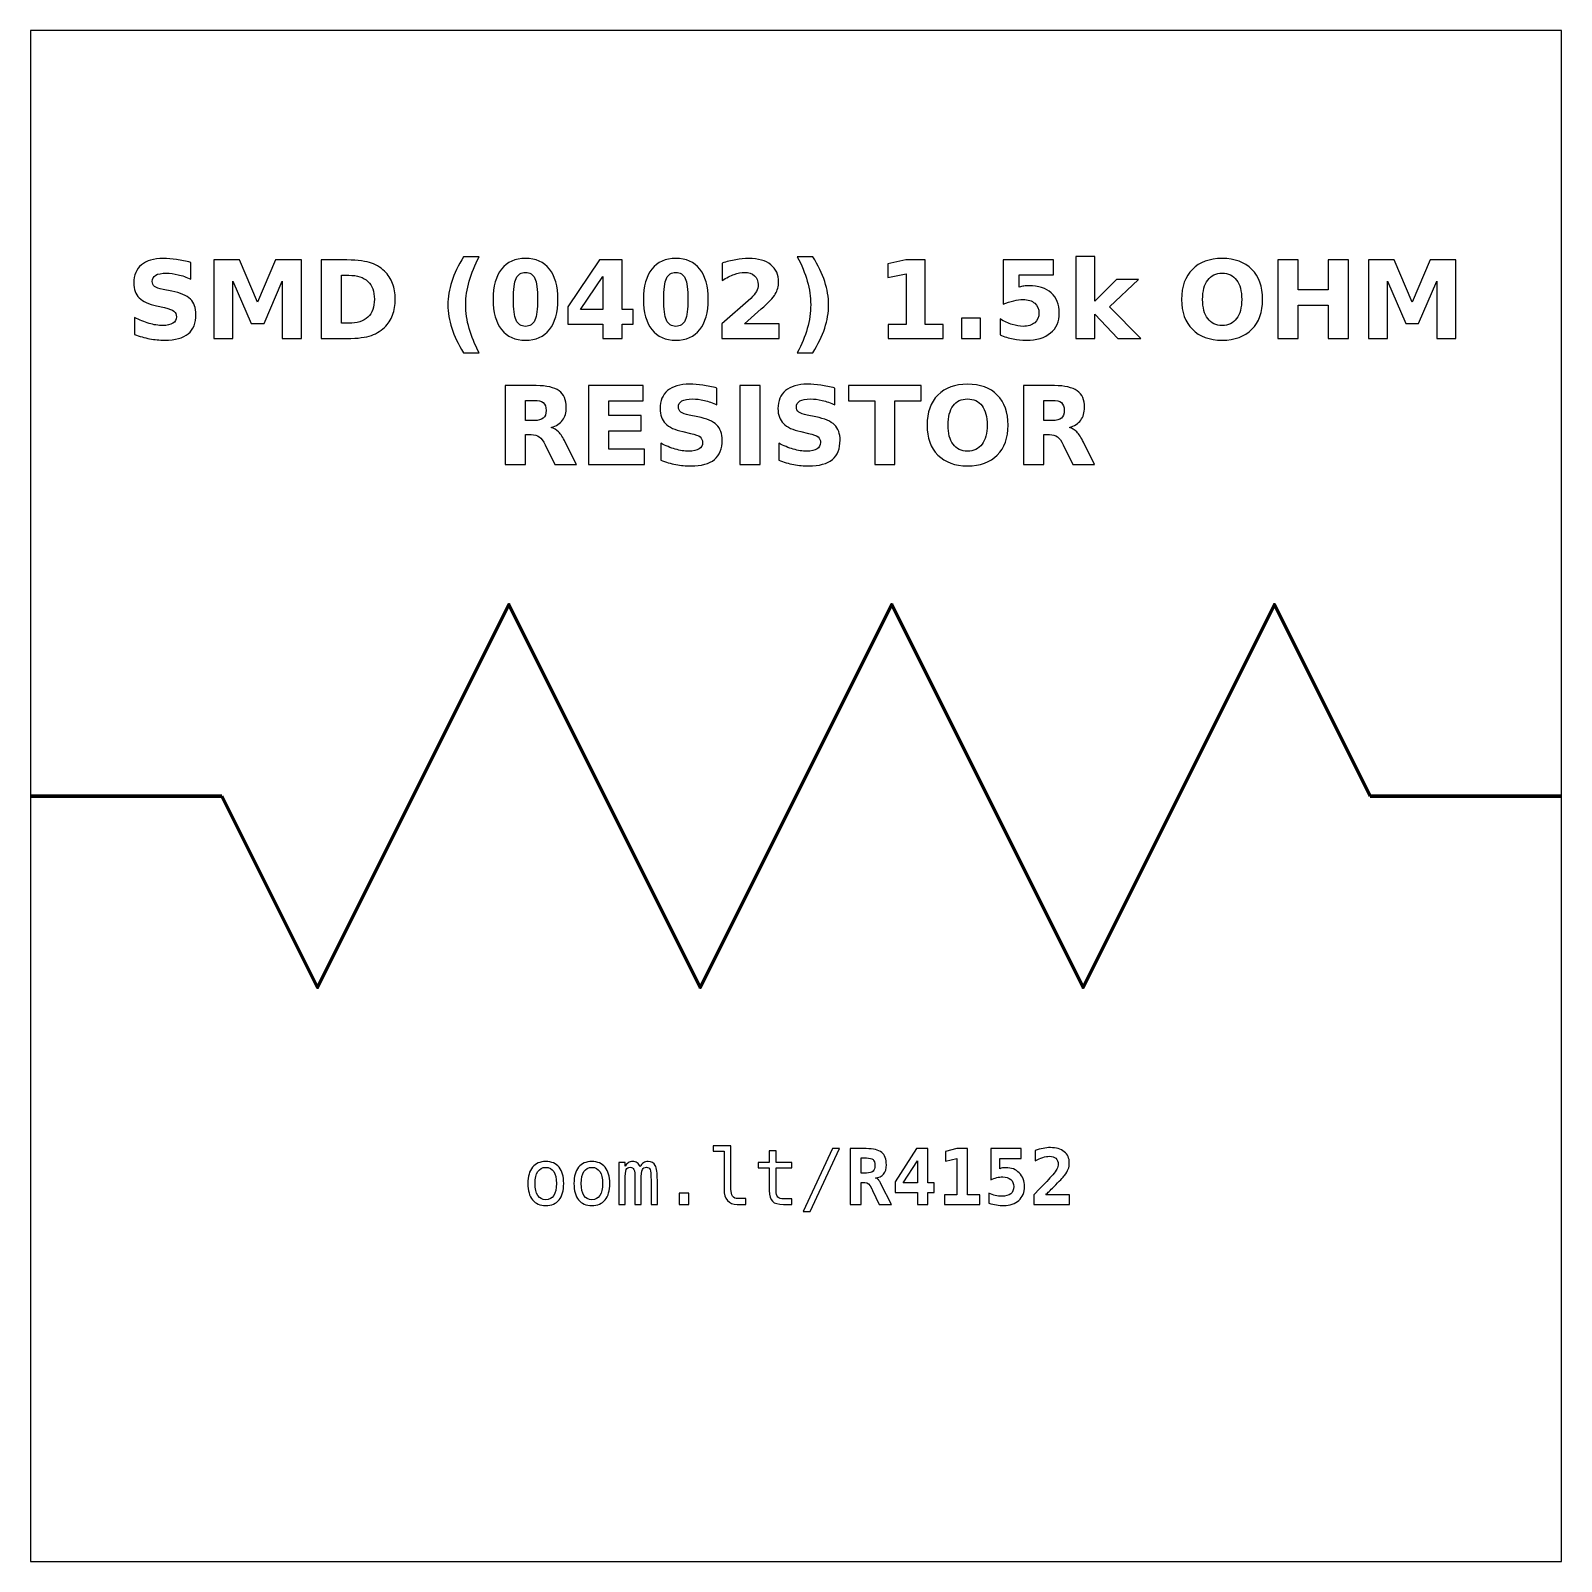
# Model space of a CAD drawing. Header units: centimetres. Extents: x -11.5 to -9.5, y -15.85 to -13.85.
import ezdxf

# ---------------------------------------------------------------- set-up
doc = ezdxf.new("R2010")
doc.units = ezdxf.units.CM
doc.header["$MEASUREMENT"] = 0
doc.layers.add('Layer 1', color=7, linetype='Continuous')

msp = doc.modelspace()

# ---------------------------------------------------------------- linework, layer by layer
at = {"layer": 'Layer 1', "color": 7}
msp.add_lwpolyline([(-11.5, -15.85), (-9.5, -15.85), (-9.5, -13.85), (-11.5, -13.85), (-11.5, -15.85)], close=True, dxfattribs=at)
at = {"layer": 'Layer 1', "color": 250}
for points, knots in [([(-11.29076, -14.15284), (-11.29076, -14.15284), (-11.29076, -14.17459), (-11.29076, -14.17459), (-11.29076, -14.17459), (-11.29641, -14.17207), (-11.30193, -14.17017), (-11.30729, -14.16888), (-11.30729, -14.16888), (-11.31268, -14.16758), (-11.31776, -14.16695), (-11.32253, -14.16695), (-11.32253, -14.16695), (-11.32886, -14.16695), (-11.33356, -14.16782), (-11.3366, -14.16956), (-11.3366, -14.16956), (-11.33963, -14.17132), (-11.34114, -14.17403), (-11.34114, -14.1777), (-11.34114, -14.1777), (-11.34114, -14.18045), (-11.34013, -14.18261), (-11.33808, -14.18414), (-11.33808, -14.18414), (-11.33603, -14.18567), (-11.33232, -14.18701), (-11.32693, -14.18811), (-11.32693, -14.18811), (-11.32693, -14.18811), (-11.31564, -14.19037), (-11.31564, -14.19037), (-11.31564, -14.19037), (-11.30419, -14.19268), (-11.29608, -14.19616), (-11.29126, -14.20086), (-11.29126, -14.20086), (-11.28643, -14.20554), (-11.28401, -14.2122), (-11.28401, -14.22083), (-11.28401, -14.22083), (-11.28401, -14.23219), (-11.28737, -14.24063), (-11.2941, -14.24616), (-11.2941, -14.24616), (-11.30083, -14.25168), (-11.3111, -14.25446), (-11.32493, -14.25446), (-11.32493, -14.25446), (-11.33147, -14.25446), (-11.33801, -14.25385), (-11.34457, -14.2526), (-11.34457, -14.2526), (-11.35113, -14.25135), (-11.35772, -14.24952), (-11.36428, -14.2471), (-11.36428, -14.2471), (-11.36428, -14.2471), (-11.36428, -14.22471), (-11.36428, -14.22471), (-11.36428, -14.22471), (-11.35772, -14.22819), (-11.35137, -14.23082), (-11.34523, -14.23259), (-11.34523, -14.23259), (-11.33909, -14.23435), (-11.33319, -14.23524), (-11.3275, -14.23524), (-11.3275, -14.23524), (-11.32171, -14.23524), (-11.31727, -14.23428), (-11.31419, -14.23235), (-11.31419, -14.23235), (-11.3111, -14.23042), (-11.30958, -14.22767), (-11.30958, -14.22407), (-11.30958, -14.22407), (-11.30958, -14.22087), (-11.31061, -14.21838), (-11.3127, -14.21664), (-11.3127, -14.21664), (-11.3148, -14.2149), (-11.31896, -14.21333), (-11.32522, -14.21196), (-11.32522, -14.21196), (-11.32522, -14.21196), (-11.33549, -14.20968), (-11.33549, -14.20968), (-11.33549, -14.20968), (-11.34577, -14.20747), (-11.3533, -14.20397), (-11.35805, -14.19914), (-11.35805, -14.19914), (-11.3628, -14.19432), (-11.36517, -14.18781), (-11.36517, -14.17965), (-11.36517, -14.17965), (-11.36517, -14.16939), (-11.36186, -14.16151), (-11.35525, -14.15601), (-11.35525, -14.15601), (-11.34864, -14.15048), (-11.33914, -14.14773), (-11.32672, -14.14773), (-11.32672, -14.14773), (-11.32108, -14.14773), (-11.31527, -14.14816), (-11.30929, -14.149), (-11.30929, -14.149), (-11.30332, -14.14985), (-11.29714, -14.15112), (-11.29076, -14.15284)], [0, 0, 0, 0, 0.0357143, 0.0357143, 0.0357143, 0.0357143, 0.0714286, 0.0714286, 0.0714286, 0.0714286, 0.1071429, 0.1071429, 0.1071429, 0.1071429, 0.1428571, 0.1428571, 0.1428571, 0.1428571, 0.1785714, 0.1785714, 0.1785714, 0.1785714, 0.2142857, 0.2142857, 0.2142857, 0.2142857, 0.25, 0.25, 0.25, 0.25, 0.2857143, 0.2857143, 0.2857143, 0.2857143, 0.3214286, 0.3214286, 0.3214286, 0.3214286, 0.3571429, 0.3571429, 0.3571429, 0.3571429, 0.3928571, 0.3928571, 0.3928571, 0.3928571, 0.4285714, 0.4285714, 0.4285714, 0.4285714, 0.4642857, 0.4642857, 0.4642857, 0.4642857, 0.5, 0.5, 0.5, 0.5, 0.5357143, 0.5357143, 0.5357143, 0.5357143, 0.5714286, 0.5714286, 0.5714286, 0.5714286, 0.6071429, 0.6071429, 0.6071429, 0.6071429, 0.6428571, 0.6428571, 0.6428571, 0.6428571, 0.6785714, 0.6785714, 0.6785714, 0.6785714, 0.7142857, 0.7142857, 0.7142857, 0.7142857, 0.75, 0.75, 0.75, 0.75, 0.7857143, 0.7857143, 0.7857143, 0.7857143, 0.8214286, 0.8214286, 0.8214286, 0.8214286, 0.8571429, 0.8571429, 0.8571429, 0.8571429, 0.8928571, 0.8928571, 0.8928571, 0.8928571, 0.9285714, 0.9285714, 0.9285714, 0.9285714, 0.9642857, 0.9642857, 0.9642857, 0.9642857, 1, 1, 1, 1]), ([(-11.26073, -14.14959), (-11.26073, -14.14959), (-11.22698, -14.14959), (-11.22698, -14.14959), (-11.22698, -14.14959), (-11.22698, -14.14959), (-11.20353, -14.20465), (-11.20353, -14.20465), (-11.20353, -14.20465), (-11.20353, -14.20465), (-11.17997, -14.14959), (-11.17997, -14.14959), (-11.17997, -14.14959), (-11.17997, -14.14959), (-11.14629, -14.14959), (-11.14629, -14.14959), (-11.14629, -14.14959), (-11.14629, -14.14959), (-11.14629, -14.25246), (-11.14629, -14.25246), (-11.14629, -14.25246), (-11.14629, -14.25246), (-11.17136, -14.25246), (-11.17136, -14.25246), (-11.17136, -14.25246), (-11.17136, -14.25246), (-11.17136, -14.17722), (-11.17136, -14.17722), (-11.17136, -14.17722), (-11.17136, -14.17722), (-11.19507, -14.23268), (-11.19507, -14.23268), (-11.19507, -14.23268), (-11.19507, -14.23268), (-11.21188, -14.23268), (-11.21188, -14.23268), (-11.21188, -14.23268), (-11.21188, -14.23268), (-11.23559, -14.17722), (-11.23559, -14.17722), (-11.23559, -14.17722), (-11.23559, -14.17722), (-11.23559, -14.25246), (-11.23559, -14.25246), (-11.23559, -14.25246), (-11.23559, -14.25246), (-11.26073, -14.25246), (-11.26073, -14.25246), (-11.26073, -14.25246), (-11.26073, -14.25246), (-11.26073, -14.14959), (-11.26073, -14.14959)], [0, 0, 0, 0, 0.0769231, 0.0769231, 0.0769231, 0.0769231, 0.1538462, 0.1538462, 0.1538462, 0.1538462, 0.2307692, 0.2307692, 0.2307692, 0.2307692, 0.3076923, 0.3076923, 0.3076923, 0.3076923, 0.3846154, 0.3846154, 0.3846154, 0.3846154, 0.4615385, 0.4615385, 0.4615385, 0.4615385, 0.5384615, 0.5384615, 0.5384615, 0.5384615, 0.6153846, 0.6153846, 0.6153846, 0.6153846, 0.6923077, 0.6923077, 0.6923077, 0.6923077, 0.7692308, 0.7692308, 0.7692308, 0.7692308, 0.8461538, 0.8461538, 0.8461538, 0.8461538, 0.9230769, 0.9230769, 0.9230769, 0.9230769, 1, 1, 1, 1]), ([(-11.1203, -14.14959), (-11.1203, -14.14959), (-11.09231, -14.14959), (-11.09231, -14.14959), (-11.09231, -14.14959), (-11.0767, -14.14959), (-11.06508, -14.1507), (-11.05744, -14.15293), (-11.05744, -14.15293), (-11.04979, -14.15516), (-11.04323, -14.15893), (-11.03775, -14.16427), (-11.03775, -14.16427), (-11.03293, -14.1689), (-11.02936, -14.17426), (-11.027, -14.18033), (-11.027, -14.18033), (-11.02468, -14.18637), (-11.0235, -14.19324), (-11.0235, -14.20093), (-11.0235, -14.20093), (-11.0235, -14.20869), (-11.02468, -14.21561), (-11.027, -14.2217), (-11.027, -14.2217), (-11.02936, -14.22779), (-11.03293, -14.23315), (-11.03775, -14.23778), (-11.03775, -14.23778), (-11.04328, -14.24312), (-11.04989, -14.24689), (-11.0576, -14.24912), (-11.0576, -14.24912), (-11.06532, -14.25135), (-11.07689, -14.25246), (-11.09231, -14.25246), (-11.09231, -14.25246), (-11.09231, -14.25246), (-11.1203, -14.25246), (-11.1203, -14.25246), (-11.1203, -14.25246), (-11.1203, -14.25246), (-11.1203, -14.14959), (-11.1203, -14.14959)], [0, 0, 0, 0, 0.0909091, 0.0909091, 0.0909091, 0.0909091, 0.1818182, 0.1818182, 0.1818182, 0.1818182, 0.2727273, 0.2727273, 0.2727273, 0.2727273, 0.3636364, 0.3636364, 0.3636364, 0.3636364, 0.4545455, 0.4545455, 0.4545455, 0.4545455, 0.5454545, 0.5454545, 0.5454545, 0.5454545, 0.6363636, 0.6363636, 0.6363636, 0.6363636, 0.7272727, 0.7272727, 0.7272727, 0.7272727, 0.8181818, 0.8181818, 0.8181818, 0.8181818, 0.9090909, 0.9090909, 0.9090909, 0.9090909, 1, 1, 1, 1]), ([(-10.91381, -14.27106), (-10.91381, -14.27106), (-10.93427, -14.27106), (-10.93427, -14.27106), (-10.93427, -14.27106), (-10.9413, -14.25973), (-10.9465, -14.24893), (-10.94984, -14.2387), (-10.94984, -14.2387), (-10.9532, -14.22849), (-10.95487, -14.21836), (-10.95487, -14.20829), (-10.95487, -14.20829), (-10.95487, -14.19823), (-10.95318, -14.18804), (-10.94982, -14.17774), (-10.94982, -14.17774), (-10.94643, -14.16742), (-10.94126, -14.15665), (-10.93427, -14.14538), (-10.93427, -14.14538), (-10.93427, -14.14538), (-10.91381, -14.14538), (-10.91381, -14.14538), (-10.91381, -14.14538), (-10.91969, -14.15627), (-10.92409, -14.16692), (-10.92703, -14.17732), (-10.92703, -14.17732), (-10.92997, -14.18771), (-10.93145, -14.19799), (-10.93145, -14.20815), (-10.93145, -14.20815), (-10.93145, -14.21831), (-10.92999, -14.22859), (-10.92708, -14.23903), (-10.92708, -14.23903), (-10.92416, -14.24945), (-10.91974, -14.26013), (-10.91381, -14.27106)], [0, 0, 0, 0, 0.1, 0.1, 0.1, 0.1, 0.2, 0.2, 0.2, 0.2, 0.3, 0.3, 0.3, 0.3, 0.4, 0.4, 0.4, 0.4, 0.5, 0.5, 0.5, 0.5, 0.6, 0.6, 0.6, 0.6, 0.7, 0.7, 0.7, 0.7, 0.8, 0.8, 0.8, 0.8, 0.9, 0.9, 0.9, 0.9, 1, 1, 1, 1]), ([(-10.81108, -14.20112), (-10.81108, -14.21817), (-10.81475, -14.23132), (-10.82211, -14.24058), (-10.82211, -14.24058), (-10.82945, -14.24983), (-10.83989, -14.25446), (-10.85339, -14.25446), (-10.85339, -14.25446), (-10.86694, -14.25446), (-10.8774, -14.24983), (-10.88474, -14.24058), (-10.88474, -14.24058), (-10.8921, -14.23132), (-10.89577, -14.21817), (-10.89577, -14.20112), (-10.89577, -14.20112), (-10.89577, -14.18405), (-10.8921, -14.17087), (-10.88474, -14.16161), (-10.88474, -14.16161), (-10.8774, -14.15237), (-10.86694, -14.14773), (-10.85339, -14.14773), (-10.85339, -14.14773), (-10.83989, -14.14773), (-10.82945, -14.15237), (-10.82211, -14.16161), (-10.82211, -14.16161), (-10.81475, -14.17087), (-10.81108, -14.18405), (-10.81108, -14.20112)], [0, 0, 0, 0, 0.125, 0.125, 0.125, 0.125, 0.25, 0.25, 0.25, 0.25, 0.375, 0.375, 0.375, 0.375, 0.5, 0.5, 0.5, 0.5, 0.625, 0.625, 0.625, 0.625, 0.75, 0.75, 0.75, 0.75, 0.875, 0.875, 0.875, 0.875, 1, 1, 1, 1]), ([(-10.75678, -14.14959), (-10.75678, -14.14959), (-10.72728, -14.14959), (-10.72728, -14.14959), (-10.72728, -14.14959), (-10.72728, -14.14959), (-10.72728, -14.2145), (-10.72728, -14.2145), (-10.72728, -14.2145), (-10.72728, -14.2145), (-10.71261, -14.2145), (-10.71261, -14.2145), (-10.71261, -14.2145), (-10.71261, -14.2145), (-10.71261, -14.23372), (-10.71261, -14.23372), (-10.71261, -14.23372), (-10.71261, -14.23372), (-10.72728, -14.23372), (-10.72728, -14.23372), (-10.72728, -14.23372), (-10.72728, -14.23372), (-10.72728, -14.25246), (-10.72728, -14.25246), (-10.72728, -14.25246), (-10.72728, -14.25246), (-10.75235, -14.25246), (-10.75235, -14.25246), (-10.75235, -14.25246), (-10.75235, -14.25246), (-10.75235, -14.23372), (-10.75235, -14.23372), (-10.75235, -14.23372), (-10.75235, -14.23372), (-10.79798, -14.23372), (-10.79798, -14.23372), (-10.79798, -14.23372), (-10.79798, -14.23372), (-10.79798, -14.21097), (-10.79798, -14.21097), (-10.79798, -14.21097), (-10.79798, -14.21097), (-10.75678, -14.14959), (-10.75678, -14.14959)], [0, 0, 0, 0, 0.0909091, 0.0909091, 0.0909091, 0.0909091, 0.1818182, 0.1818182, 0.1818182, 0.1818182, 0.2727273, 0.2727273, 0.2727273, 0.2727273, 0.3636364, 0.3636364, 0.3636364, 0.3636364, 0.4545455, 0.4545455, 0.4545455, 0.4545455, 0.5454545, 0.5454545, 0.5454545, 0.5454545, 0.6363636, 0.6363636, 0.6363636, 0.6363636, 0.7272727, 0.7272727, 0.7272727, 0.7272727, 0.8181818, 0.8181818, 0.8181818, 0.8181818, 0.9090909, 0.9090909, 0.9090909, 0.9090909, 1, 1, 1, 1]), ([(-10.6147, -14.20112), (-10.6147, -14.21817), (-10.61837, -14.23132), (-10.62573, -14.24058), (-10.62573, -14.24058), (-10.63307, -14.24983), (-10.64351, -14.25446), (-10.65701, -14.25446), (-10.65701, -14.25446), (-10.67056, -14.25446), (-10.68102, -14.24983), (-10.68836, -14.24058), (-10.68836, -14.24058), (-10.69572, -14.23132), (-10.69939, -14.21817), (-10.69939, -14.20112), (-10.69939, -14.20112), (-10.69939, -14.18405), (-10.69572, -14.17087), (-10.68836, -14.16161), (-10.68836, -14.16161), (-10.68102, -14.15237), (-10.67056, -14.14773), (-10.65701, -14.14773), (-10.65701, -14.14773), (-10.64351, -14.14773), (-10.63307, -14.15237), (-10.62573, -14.16161), (-10.62573, -14.16161), (-10.61837, -14.17087), (-10.6147, -14.18405), (-10.6147, -14.20112)], [0, 0, 0, 0, 0.125, 0.125, 0.125, 0.125, 0.25, 0.25, 0.25, 0.25, 0.375, 0.375, 0.375, 0.375, 0.5, 0.5, 0.5, 0.5, 0.625, 0.625, 0.625, 0.625, 0.75, 0.75, 0.75, 0.75, 0.875, 0.875, 0.875, 0.875, 1, 1, 1, 1]), ([(-10.56729, -14.23296), (-10.56729, -14.23296), (-10.52201, -14.23296), (-10.52201, -14.23296), (-10.52201, -14.23296), (-10.52201, -14.23296), (-10.52201, -14.25246), (-10.52201, -14.25246), (-10.52201, -14.25246), (-10.52201, -14.25246), (-10.59678, -14.25246), (-10.59678, -14.25246), (-10.59678, -14.25246), (-10.59678, -14.25246), (-10.59678, -14.23296), (-10.59678, -14.23296), (-10.59678, -14.23296), (-10.59678, -14.23296), (-10.55922, -14.19983), (-10.55922, -14.19983), (-10.55922, -14.19983), (-10.55586, -14.19679), (-10.55339, -14.19383), (-10.55179, -14.19094), (-10.55179, -14.19094), (-10.55017, -14.18804), (-10.54937, -14.18503), (-10.54937, -14.1819), (-10.54937, -14.1819), (-10.54937, -14.17708), (-10.55099, -14.1732), (-10.55423, -14.17026), (-10.55423, -14.17026), (-10.55746, -14.16732), (-10.56176, -14.16587), (-10.56715, -14.16587), (-10.56715, -14.16587), (-10.57128, -14.16587), (-10.5758, -14.16676), (-10.58072, -14.16852), (-10.58072, -14.16852), (-10.58563, -14.17029), (-10.5909, -14.17292), (-10.5965, -14.1764), (-10.5965, -14.1764), (-10.5965, -14.1764), (-10.5965, -14.1538), (-10.5965, -14.1538), (-10.5965, -14.1538), (-10.59052, -14.15183), (-10.58462, -14.15032), (-10.57879, -14.14929), (-10.57879, -14.14929), (-10.57295, -14.14825), (-10.56724, -14.14773), (-10.56162, -14.14773), (-10.56162, -14.14773), (-10.54932, -14.14773), (-10.53975, -14.15044), (-10.53293, -14.15587), (-10.53293, -14.15587), (-10.52611, -14.16128), (-10.5227, -14.16883), (-10.5227, -14.17854), (-10.5227, -14.17854), (-10.5227, -14.18414), (-10.52415, -14.18936), (-10.52705, -14.19421), (-10.52705, -14.19421), (-10.52994, -14.19905), (-10.53603, -14.20554), (-10.5453, -14.21368), (-10.5453, -14.21368), (-10.5453, -14.21368), (-10.56729, -14.23296), (-10.56729, -14.23296)], [0, 0, 0, 0, 0.0526316, 0.0526316, 0.0526316, 0.0526316, 0.1052632, 0.1052632, 0.1052632, 0.1052632, 0.1578947, 0.1578947, 0.1578947, 0.1578947, 0.2105263, 0.2105263, 0.2105263, 0.2105263, 0.2631579, 0.2631579, 0.2631579, 0.2631579, 0.3157895, 0.3157895, 0.3157895, 0.3157895, 0.3684211, 0.3684211, 0.3684211, 0.3684211, 0.4210526, 0.4210526, 0.4210526, 0.4210526, 0.4736842, 0.4736842, 0.4736842, 0.4736842, 0.5263158, 0.5263158, 0.5263158, 0.5263158, 0.5789474, 0.5789474, 0.5789474, 0.5789474, 0.6315789, 0.6315789, 0.6315789, 0.6315789, 0.6842105, 0.6842105, 0.6842105, 0.6842105, 0.7368421, 0.7368421, 0.7368421, 0.7368421, 0.7894737, 0.7894737, 0.7894737, 0.7894737, 0.8421053, 0.8421053, 0.8421053, 0.8421053, 0.8947368, 0.8947368, 0.8947368, 0.8947368, 0.9473684, 0.9473684, 0.9473684, 0.9473684, 1, 1, 1, 1]), ([(-10.49847, -14.27106), (-10.49259, -14.26013), (-10.48817, -14.24945), (-10.48523, -14.23903), (-10.48523, -14.23903), (-10.48229, -14.22859), (-10.48083, -14.21831), (-10.48083, -14.20815), (-10.48083, -14.20815), (-10.48083, -14.19799), (-10.48229, -14.18771), (-10.48523, -14.17732), (-10.48523, -14.17732), (-10.48817, -14.16692), (-10.49259, -14.15627), (-10.49847, -14.14538), (-10.49847, -14.14538), (-10.49847, -14.14538), (-10.47801, -14.14538), (-10.47801, -14.14538), (-10.47801, -14.14538), (-10.47103, -14.15665), (-10.46585, -14.16742), (-10.46246, -14.17774), (-10.46246, -14.17774), (-10.4591, -14.18804), (-10.45741, -14.19823), (-10.45741, -14.20829), (-10.45741, -14.20829), (-10.45741, -14.21836), (-10.45908, -14.22849), (-10.46244, -14.2387), (-10.46244, -14.2387), (-10.46578, -14.24893), (-10.47098, -14.25973), (-10.47801, -14.27106), (-10.47801, -14.27106), (-10.47801, -14.27106), (-10.49847, -14.27106), (-10.49847, -14.27106)], [0, 0, 0, 0, 0.1, 0.1, 0.1, 0.1, 0.2, 0.2, 0.2, 0.2, 0.3, 0.3, 0.3, 0.3, 0.4, 0.4, 0.4, 0.4, 0.5, 0.5, 0.5, 0.5, 0.6, 0.6, 0.6, 0.6, 0.7, 0.7, 0.7, 0.7, 0.8, 0.8, 0.8, 0.8, 0.9, 0.9, 0.9, 0.9, 1, 1, 1, 1]), ([(-10.37961, -14.23414), (-10.37961, -14.23414), (-10.35618, -14.23414), (-10.35618, -14.23414), (-10.35618, -14.23414), (-10.35618, -14.23414), (-10.35618, -14.16765), (-10.35618, -14.16765), (-10.35618, -14.16765), (-10.35618, -14.16765), (-10.38022, -14.17262), (-10.38022, -14.17262), (-10.38022, -14.17262), (-10.38022, -14.17262), (-10.38022, -14.15455), (-10.38022, -14.15455), (-10.38022, -14.15455), (-10.38022, -14.15455), (-10.35632, -14.14959), (-10.35632, -14.14959), (-10.35632, -14.14959), (-10.35632, -14.14959), (-10.33111, -14.14959), (-10.33111, -14.14959), (-10.33111, -14.14959), (-10.33111, -14.14959), (-10.33111, -14.23414), (-10.33111, -14.23414), (-10.33111, -14.23414), (-10.33111, -14.23414), (-10.30769, -14.23414), (-10.30769, -14.23414), (-10.30769, -14.23414), (-10.30769, -14.23414), (-10.30769, -14.25246), (-10.30769, -14.25246), (-10.30769, -14.25246), (-10.30769, -14.25246), (-10.37961, -14.25246), (-10.37961, -14.25246), (-10.37961, -14.25246), (-10.37961, -14.25246), (-10.37961, -14.23414), (-10.37961, -14.23414)], [0, 0, 0, 0, 0.0909091, 0.0909091, 0.0909091, 0.0909091, 0.1818182, 0.1818182, 0.1818182, 0.1818182, 0.2727273, 0.2727273, 0.2727273, 0.2727273, 0.3636364, 0.3636364, 0.3636364, 0.3636364, 0.4545455, 0.4545455, 0.4545455, 0.4545455, 0.5454545, 0.5454545, 0.5454545, 0.5454545, 0.6363636, 0.6363636, 0.6363636, 0.6363636, 0.7272727, 0.7272727, 0.7272727, 0.7272727, 0.8181818, 0.8181818, 0.8181818, 0.8181818, 0.9090909, 0.9090909, 0.9090909, 0.9090909, 1, 1, 1, 1]), ([(-10.22939, -14.14959), (-10.22939, -14.14959), (-10.16345, -14.14959), (-10.16345, -14.14959), (-10.16345, -14.14959), (-10.16345, -14.14959), (-10.16345, -14.16909), (-10.16345, -14.16909), (-10.16345, -14.16909), (-10.16345, -14.16909), (-10.20825, -14.16909), (-10.20825, -14.16909), (-10.20825, -14.16909), (-10.20825, -14.16909), (-10.20825, -14.18501), (-10.20825, -14.18501), (-10.20825, -14.18501), (-10.20623, -14.18447), (-10.2042, -14.18405), (-10.20216, -14.18374), (-10.20216, -14.18374), (-10.20011, -14.18343), (-10.19797, -14.18329), (-10.19578, -14.18329), (-10.19578, -14.18329), (-10.18323, -14.18329), (-10.17347, -14.18642), (-10.16648, -14.1927), (-10.16648, -14.1927), (-10.1595, -14.19896), (-10.15602, -14.2077), (-10.15602, -14.2189), (-10.15602, -14.2189), (-10.15602, -14.23002), (-10.15983, -14.23873), (-10.16742, -14.24503), (-10.16742, -14.24503), (-10.17502, -14.25131), (-10.18558, -14.25446), (-10.19908, -14.25446), (-10.19908, -14.25446), (-10.20491, -14.25446), (-10.2107, -14.25389), (-10.21641, -14.25277), (-10.21641, -14.25277), (-10.22213, -14.25164), (-10.22782, -14.24994), (-10.23346, -14.24764), (-10.23346, -14.24764), (-10.23346, -14.24764), (-10.23346, -14.22675), (-10.23346, -14.22675), (-10.23346, -14.22675), (-10.22786, -14.22998), (-10.22255, -14.23238), (-10.21752, -14.23397), (-10.21752, -14.23397), (-10.21248, -14.2356), (-10.20773, -14.2364), (-10.20329, -14.2364), (-10.20329, -14.2364), (-10.19684, -14.2364), (-10.19179, -14.23482), (-10.18809, -14.23167), (-10.18809, -14.23167), (-10.1844, -14.22854), (-10.18254, -14.22429), (-10.18254, -14.2189), (-10.18254, -14.2189), (-10.18254, -14.21349), (-10.1844, -14.20923), (-10.18809, -14.20611), (-10.18809, -14.20611), (-10.19179, -14.20298), (-10.19684, -14.20143), (-10.20329, -14.20143), (-10.20329, -14.20143), (-10.2071, -14.20143), (-10.21117, -14.20192), (-10.21547, -14.20291), (-10.21547, -14.20291), (-10.2198, -14.20389), (-10.22443, -14.20542), (-10.22939, -14.20749), (-10.22939, -14.20749), (-10.22939, -14.20749), (-10.22939, -14.14959), (-10.22939, -14.14959)], [0, 0, 0, 0, 0.0454545, 0.0454545, 0.0454545, 0.0454545, 0.0909091, 0.0909091, 0.0909091, 0.0909091, 0.1363636, 0.1363636, 0.1363636, 0.1363636, 0.1818182, 0.1818182, 0.1818182, 0.1818182, 0.2272727, 0.2272727, 0.2272727, 0.2272727, 0.2727273, 0.2727273, 0.2727273, 0.2727273, 0.3181818, 0.3181818, 0.3181818, 0.3181818, 0.3636364, 0.3636364, 0.3636364, 0.3636364, 0.4090909, 0.4090909, 0.4090909, 0.4090909, 0.4545455, 0.4545455, 0.4545455, 0.4545455, 0.5, 0.5, 0.5, 0.5, 0.5454545, 0.5454545, 0.5454545, 0.5454545, 0.5909091, 0.5909091, 0.5909091, 0.5909091, 0.6363636, 0.6363636, 0.6363636, 0.6363636, 0.6818182, 0.6818182, 0.6818182, 0.6818182, 0.7272727, 0.7272727, 0.7272727, 0.7272727, 0.7727273, 0.7727273, 0.7727273, 0.7727273, 0.8181818, 0.8181818, 0.8181818, 0.8181818, 0.8636364, 0.8636364, 0.8636364, 0.8636364, 0.9090909, 0.9090909, 0.9090909, 0.9090909, 0.9545455, 0.9545455, 0.9545455, 0.9545455, 1, 1, 1, 1]), ([(-10.13431, -14.14524), (-10.13431, -14.14524), (-10.10964, -14.14524), (-10.10964, -14.14524), (-10.10964, -14.14524), (-10.10964, -14.14524), (-10.10964, -14.20361), (-10.10964, -14.20361), (-10.10964, -14.20361), (-10.10964, -14.20361), (-10.08125, -14.1753), (-10.08125, -14.1753), (-10.08125, -14.1753), (-10.08125, -14.1753), (-10.05258, -14.1753), (-10.05258, -14.1753), (-10.05258, -14.1753), (-10.05258, -14.1753), (-10.09028, -14.21071), (-10.09028, -14.21071), (-10.09028, -14.21071), (-10.09028, -14.21071), (-10.04962, -14.25246), (-10.04962, -14.25246), (-10.04962, -14.25246), (-10.04962, -14.25246), (-10.07953, -14.25246), (-10.07953, -14.25246), (-10.07953, -14.25246), (-10.07953, -14.25246), (-10.10964, -14.22029), (-10.10964, -14.22029), (-10.10964, -14.22029), (-10.10964, -14.22029), (-10.10964, -14.25246), (-10.10964, -14.25246), (-10.10964, -14.25246), (-10.10964, -14.25246), (-10.13431, -14.25246), (-10.13431, -14.25246), (-10.13431, -14.25246), (-10.13431, -14.25246), (-10.13431, -14.14524), (-10.13431, -14.14524)], [0, 0, 0, 0, 0.0909091, 0.0909091, 0.0909091, 0.0909091, 0.1818182, 0.1818182, 0.1818182, 0.1818182, 0.2727273, 0.2727273, 0.2727273, 0.2727273, 0.3636364, 0.3636364, 0.3636364, 0.3636364, 0.4545455, 0.4545455, 0.4545455, 0.4545455, 0.5454545, 0.5454545, 0.5454545, 0.5454545, 0.6363636, 0.6363636, 0.6363636, 0.6363636, 0.7272727, 0.7272727, 0.7272727, 0.7272727, 0.8181818, 0.8181818, 0.8181818, 0.8181818, 0.9090909, 0.9090909, 0.9090909, 0.9090909, 1, 1, 1, 1]), ([(-9.94324, -14.14773), (-9.92671, -14.14773), (-9.91375, -14.15246), (-9.90439, -14.16194), (-9.90439, -14.16194), (-9.89501, -14.17139), (-9.89033, -14.18444), (-9.89033, -14.20112), (-9.89033, -14.20112), (-9.89033, -14.21775), (-9.89501, -14.2308), (-9.90439, -14.24025), (-9.90439, -14.24025), (-9.91375, -14.24973), (-9.92671, -14.25446), (-9.94324, -14.25446), (-9.94324, -14.25446), (-9.95973, -14.25446), (-9.97266, -14.24973), (-9.98207, -14.24025), (-9.98207, -14.24025), (-9.99145, -14.2308), (-9.99616, -14.21775), (-9.99616, -14.20112), (-9.99616, -14.20112), (-9.99616, -14.18444), (-9.99145, -14.17139), (-9.98207, -14.16194), (-9.98207, -14.16194), (-9.97266, -14.15246), (-9.95973, -14.14773), (-9.94324, -14.14773)], [0, 0, 0, 0, 0.125, 0.125, 0.125, 0.125, 0.25, 0.25, 0.25, 0.25, 0.375, 0.375, 0.375, 0.375, 0.5, 0.5, 0.5, 0.5, 0.625, 0.625, 0.625, 0.625, 0.75, 0.75, 0.75, 0.75, 0.875, 0.875, 0.875, 0.875, 1, 1, 1, 1]), ([(-9.87026, -14.14959), (-9.87026, -14.14959), (-9.84373, -14.14959), (-9.84373, -14.14959), (-9.84373, -14.14959), (-9.84373, -14.14959), (-9.84373, -14.1888), (-9.84373, -14.1888), (-9.84373, -14.1888), (-9.84373, -14.1888), (-9.8046, -14.1888), (-9.8046, -14.1888), (-9.8046, -14.1888), (-9.8046, -14.1888), (-9.8046, -14.14959), (-9.8046, -14.14959), (-9.8046, -14.14959), (-9.8046, -14.14959), (-9.77807, -14.14959), (-9.77807, -14.14959), (-9.77807, -14.14959), (-9.77807, -14.14959), (-9.77807, -14.25246), (-9.77807, -14.25246), (-9.77807, -14.25246), (-9.77807, -14.25246), (-9.8046, -14.25246), (-9.8046, -14.25246), (-9.8046, -14.25246), (-9.8046, -14.25246), (-9.8046, -14.20886), (-9.8046, -14.20886), (-9.8046, -14.20886), (-9.8046, -14.20886), (-9.84373, -14.20886), (-9.84373, -14.20886), (-9.84373, -14.20886), (-9.84373, -14.20886), (-9.84373, -14.25246), (-9.84373, -14.25246), (-9.84373, -14.25246), (-9.84373, -14.25246), (-9.87026, -14.25246), (-9.87026, -14.25246), (-9.87026, -14.25246), (-9.87026, -14.25246), (-9.87026, -14.14959), (-9.87026, -14.14959)], [0, 0, 0, 0, 0.0833333, 0.0833333, 0.0833333, 0.0833333, 0.1666667, 0.1666667, 0.1666667, 0.1666667, 0.25, 0.25, 0.25, 0.25, 0.3333333, 0.3333333, 0.3333333, 0.3333333, 0.4166667, 0.4166667, 0.4166667, 0.4166667, 0.5, 0.5, 0.5, 0.5, 0.5833333, 0.5833333, 0.5833333, 0.5833333, 0.6666667, 0.6666667, 0.6666667, 0.6666667, 0.75, 0.75, 0.75, 0.75, 0.8333333, 0.8333333, 0.8333333, 0.8333333, 0.9166667, 0.9166667, 0.9166667, 0.9166667, 1, 1, 1, 1]), ([(-9.75217, -14.14959), (-9.75217, -14.14959), (-9.71842, -14.14959), (-9.71842, -14.14959), (-9.71842, -14.14959), (-9.71842, -14.14959), (-9.69497, -14.20465), (-9.69497, -14.20465), (-9.69497, -14.20465), (-9.69497, -14.20465), (-9.67141, -14.14959), (-9.67141, -14.14959), (-9.67141, -14.14959), (-9.67141, -14.14959), (-9.63773, -14.14959), (-9.63773, -14.14959), (-9.63773, -14.14959), (-9.63773, -14.14959), (-9.63773, -14.25246), (-9.63773, -14.25246), (-9.63773, -14.25246), (-9.63773, -14.25246), (-9.6628, -14.25246), (-9.6628, -14.25246), (-9.6628, -14.25246), (-9.6628, -14.25246), (-9.6628, -14.17722), (-9.6628, -14.17722), (-9.6628, -14.17722), (-9.6628, -14.17722), (-9.68651, -14.23268), (-9.68651, -14.23268), (-9.68651, -14.23268), (-9.68651, -14.23268), (-9.70332, -14.23268), (-9.70332, -14.23268), (-9.70332, -14.23268), (-9.70332, -14.23268), (-9.72703, -14.17722), (-9.72703, -14.17722), (-9.72703, -14.17722), (-9.72703, -14.17722), (-9.72703, -14.25246), (-9.72703, -14.25246), (-9.72703, -14.25246), (-9.72703, -14.25246), (-9.75217, -14.25246), (-9.75217, -14.25246), (-9.75217, -14.25246), (-9.75217, -14.25246), (-9.75217, -14.14959), (-9.75217, -14.14959)], [0, 0, 0, 0, 0.0769231, 0.0769231, 0.0769231, 0.0769231, 0.1538462, 0.1538462, 0.1538462, 0.1538462, 0.2307692, 0.2307692, 0.2307692, 0.2307692, 0.3076923, 0.3076923, 0.3076923, 0.3076923, 0.3846154, 0.3846154, 0.3846154, 0.3846154, 0.4615385, 0.4615385, 0.4615385, 0.4615385, 0.5384615, 0.5384615, 0.5384615, 0.5384615, 0.6153846, 0.6153846, 0.6153846, 0.6153846, 0.6923077, 0.6923077, 0.6923077, 0.6923077, 0.7692308, 0.7692308, 0.7692308, 0.7692308, 0.8461538, 0.8461538, 0.8461538, 0.8461538, 0.9230769, 0.9230769, 0.9230769, 0.9230769, 1, 1, 1, 1]), ([(-11.09377, -14.16965), (-11.09377, -14.16965), (-11.09377, -14.2324), (-11.09377, -14.2324), (-11.09377, -14.2324), (-11.09377, -14.2324), (-11.08427, -14.2324), (-11.08427, -14.2324), (-11.08427, -14.2324), (-11.07343, -14.2324), (-11.06515, -14.22972), (-11.05944, -14.22433), (-11.05944, -14.22433), (-11.05372, -14.21897), (-11.05085, -14.21116), (-11.05085, -14.20093), (-11.05085, -14.20093), (-11.05085, -14.19072), (-11.0537, -14.18296), (-11.05939, -14.17765), (-11.05939, -14.17765), (-11.06508, -14.17231), (-11.07338, -14.16965), (-11.08427, -14.16965), (-11.08427, -14.16965), (-11.08427, -14.16965), (-11.09377, -14.16965), (-11.09377, -14.16965)], [0, 0, 0, 0, 0.1428571, 0.1428571, 0.1428571, 0.1428571, 0.2857143, 0.2857143, 0.2857143, 0.2857143, 0.4285714, 0.4285714, 0.4285714, 0.4285714, 0.5714286, 0.5714286, 0.5714286, 0.5714286, 0.7142857, 0.7142857, 0.7142857, 0.7142857, 0.8571429, 0.8571429, 0.8571429, 0.8571429, 1, 1, 1, 1]), ([(-10.83761, -14.20093), (-10.83761, -14.18807), (-10.83881, -14.17901), (-10.84123, -14.17374), (-10.84123, -14.17374), (-10.84363, -14.1685), (-10.8477, -14.16587), (-10.85339, -14.16587), (-10.85339, -14.16587), (-10.85908, -14.16587), (-10.86315, -14.1685), (-10.8656, -14.17374), (-10.8656, -14.17374), (-10.86802, -14.17901), (-10.86924, -14.18807), (-10.86924, -14.20093), (-10.86924, -14.20093), (-10.86924, -14.21391), (-10.86802, -14.22309), (-10.8656, -14.2284), (-10.8656, -14.2284), (-10.86315, -14.23374), (-10.85908, -14.2364), (-10.85339, -14.2364), (-10.85339, -14.2364), (-10.84775, -14.2364), (-10.8437, -14.23374), (-10.84125, -14.2284), (-10.84125, -14.2284), (-10.83883, -14.22309), (-10.83761, -14.21391), (-10.83761, -14.20093)], [0, 0, 0, 0, 0.125, 0.125, 0.125, 0.125, 0.25, 0.25, 0.25, 0.25, 0.375, 0.375, 0.375, 0.375, 0.5, 0.5, 0.5, 0.5, 0.625, 0.625, 0.625, 0.625, 0.75, 0.75, 0.75, 0.75, 0.875, 0.875, 0.875, 0.875, 1, 1, 1, 1]), ([(-10.75235, -14.17144), (-10.75235, -14.17144), (-10.78145, -14.2145), (-10.78145, -14.2145), (-10.78145, -14.2145), (-10.78145, -14.2145), (-10.75235, -14.2145), (-10.75235, -14.2145), (-10.75235, -14.2145), (-10.75235, -14.2145), (-10.75235, -14.17144), (-10.75235, -14.17144)], [0, 0, 0, 0, 0.3333333, 0.3333333, 0.3333333, 0.3333333, 0.6666667, 0.6666667, 0.6666667, 0.6666667, 1, 1, 1, 1]), ([(-10.64123, -14.20093), (-10.64123, -14.18807), (-10.64243, -14.17901), (-10.64485, -14.17374), (-10.64485, -14.17374), (-10.64725, -14.1685), (-10.65132, -14.16587), (-10.65701, -14.16587), (-10.65701, -14.16587), (-10.6627, -14.16587), (-10.66677, -14.1685), (-10.66922, -14.17374), (-10.66922, -14.17374), (-10.67164, -14.17901), (-10.67286, -14.18807), (-10.67286, -14.20093), (-10.67286, -14.20093), (-10.67286, -14.21391), (-10.67164, -14.22309), (-10.66922, -14.2284), (-10.66922, -14.2284), (-10.66677, -14.23374), (-10.6627, -14.2364), (-10.65701, -14.2364), (-10.65701, -14.2364), (-10.65137, -14.2364), (-10.64732, -14.23374), (-10.64487, -14.2284), (-10.64487, -14.2284), (-10.64245, -14.22309), (-10.64123, -14.21391), (-10.64123, -14.20093)], [0, 0, 0, 0, 0.125, 0.125, 0.125, 0.125, 0.25, 0.25, 0.25, 0.25, 0.375, 0.375, 0.375, 0.375, 0.5, 0.5, 0.5, 0.5, 0.625, 0.625, 0.625, 0.625, 0.75, 0.75, 0.75, 0.75, 0.875, 0.875, 0.875, 0.875, 1, 1, 1, 1]), ([(-9.94324, -14.16695), (-9.95133, -14.16695), (-9.95759, -14.16993), (-9.96206, -14.17591), (-9.96206, -14.17591), (-9.9665, -14.18188), (-9.96874, -14.19028), (-9.96874, -14.20112), (-9.96874, -14.20112), (-9.96874, -14.21194), (-9.9665, -14.22031), (-9.96206, -14.22628), (-9.96206, -14.22628), (-9.95759, -14.23226), (-9.95133, -14.23524), (-9.94324, -14.23524), (-9.94324, -14.23524), (-9.9351, -14.23524), (-9.92883, -14.23226), (-9.92436, -14.22628), (-9.92436, -14.22628), (-9.91991, -14.22031), (-9.91768, -14.21194), (-9.91768, -14.20112), (-9.91768, -14.20112), (-9.91768, -14.19028), (-9.91991, -14.18188), (-9.92436, -14.17591), (-9.92436, -14.17591), (-9.92883, -14.16993), (-9.9351, -14.16695), (-9.94324, -14.16695)], [0, 0, 0, 0, 0.125, 0.125, 0.125, 0.125, 0.25, 0.25, 0.25, 0.25, 0.375, 0.375, 0.375, 0.375, 0.5, 0.5, 0.5, 0.5, 0.625, 0.625, 0.625, 0.625, 0.75, 0.75, 0.75, 0.75, 0.875, 0.875, 0.875, 0.875, 1, 1, 1, 1]), ([(-10.28356, -14.22579), (-10.28356, -14.22579), (-10.25874, -14.22579), (-10.25874, -14.22579), (-10.25874, -14.22579), (-10.25874, -14.22579), (-10.25874, -14.25246), (-10.25874, -14.25246), (-10.25874, -14.25246), (-10.25874, -14.25246), (-10.28356, -14.25246), (-10.28356, -14.25246), (-10.28356, -14.25246), (-10.28356, -14.25246), (-10.28356, -14.22579), (-10.28356, -14.22579)], [0, 0, 0, 0, 0.25, 0.25, 0.25, 0.25, 0.5, 0.5, 0.5, 0.5, 0.75, 0.75, 0.75, 0.75, 1, 1, 1, 1]), ([(-10.85334, -14.37779), (-10.85334, -14.37779), (-10.85334, -14.41671), (-10.85334, -14.41671), (-10.85334, -14.41671), (-10.85334, -14.41671), (-10.87987, -14.41671), (-10.87987, -14.41671), (-10.87987, -14.41671), (-10.87987, -14.41671), (-10.87987, -14.31384), (-10.87987, -14.31384), (-10.87987, -14.31384), (-10.87987, -14.31384), (-10.83935, -14.31384), (-10.83935, -14.31384), (-10.83935, -14.31384), (-10.8258, -14.31384), (-10.81585, -14.31612), (-10.80955, -14.32066), (-10.80955, -14.32066), (-10.80323, -14.3252), (-10.80007, -14.3324), (-10.80007, -14.34223), (-10.80007, -14.34223), (-10.80007, -14.34902), (-10.80172, -14.35462), (-10.80499, -14.35897), (-10.80499, -14.35897), (-10.80828, -14.36335), (-10.81324, -14.36657), (-10.81985, -14.36862), (-10.81985, -14.36862), (-10.81623, -14.36946), (-10.81296, -14.37132), (-10.81009, -14.37424), (-10.81009, -14.37424), (-10.80722, -14.37715), (-10.80433, -14.38157), (-10.80139, -14.3875), (-10.80139, -14.3875), (-10.80139, -14.3875), (-10.78697, -14.41671), (-10.78697, -14.41671), (-10.78697, -14.41671), (-10.78697, -14.41671), (-10.81524, -14.41671), (-10.81524, -14.41671), (-10.81524, -14.41671), (-10.81524, -14.41671), (-10.82778, -14.39115), (-10.82778, -14.39115), (-10.82778, -14.39115), (-10.83029, -14.38602), (-10.83286, -14.38249), (-10.83547, -14.38061), (-10.83547, -14.38061), (-10.83806, -14.37873), (-10.84151, -14.37779), (-10.84584, -14.37779), (-10.84584, -14.37779), (-10.84584, -14.37779), (-10.85334, -14.37779), (-10.85334, -14.37779)], [0, 0, 0, 0, 0.0625, 0.0625, 0.0625, 0.0625, 0.125, 0.125, 0.125, 0.125, 0.1875, 0.1875, 0.1875, 0.1875, 0.25, 0.25, 0.25, 0.25, 0.3125, 0.3125, 0.3125, 0.3125, 0.375, 0.375, 0.375, 0.375, 0.4375, 0.4375, 0.4375, 0.4375, 0.5, 0.5, 0.5, 0.5, 0.5625, 0.5625, 0.5625, 0.5625, 0.625, 0.625, 0.625, 0.625, 0.6875, 0.6875, 0.6875, 0.6875, 0.75, 0.75, 0.75, 0.75, 0.8125, 0.8125, 0.8125, 0.8125, 0.875, 0.875, 0.875, 0.875, 0.9375, 0.9375, 0.9375, 0.9375, 1, 1, 1, 1]), ([(-10.77122, -14.31384), (-10.77122, -14.31384), (-10.69963, -14.31384), (-10.69963, -14.31384), (-10.69963, -14.31384), (-10.69963, -14.31384), (-10.69963, -14.3339), (-10.69963, -14.3339), (-10.69963, -14.3339), (-10.69963, -14.3339), (-10.74469, -14.3339), (-10.74469, -14.3339), (-10.74469, -14.3339), (-10.74469, -14.3339), (-10.74469, -14.35305), (-10.74469, -14.35305), (-10.74469, -14.35305), (-10.74469, -14.35305), (-10.70234, -14.35305), (-10.70234, -14.35305), (-10.70234, -14.35305), (-10.70234, -14.35305), (-10.70234, -14.37311), (-10.70234, -14.37311), (-10.70234, -14.37311), (-10.70234, -14.37311), (-10.74469, -14.37311), (-10.74469, -14.37311), (-10.74469, -14.37311), (-10.74469, -14.37311), (-10.74469, -14.39665), (-10.74469, -14.39665), (-10.74469, -14.39665), (-10.74469, -14.39665), (-10.69813, -14.39665), (-10.69813, -14.39665), (-10.69813, -14.39665), (-10.69813, -14.39665), (-10.69813, -14.41671), (-10.69813, -14.41671), (-10.69813, -14.41671), (-10.69813, -14.41671), (-10.77122, -14.41671), (-10.77122, -14.41671), (-10.77122, -14.41671), (-10.77122, -14.41671), (-10.77122, -14.31384), (-10.77122, -14.31384)], [0, 0, 0, 0, 0.0833333, 0.0833333, 0.0833333, 0.0833333, 0.1666667, 0.1666667, 0.1666667, 0.1666667, 0.25, 0.25, 0.25, 0.25, 0.3333333, 0.3333333, 0.3333333, 0.3333333, 0.4166667, 0.4166667, 0.4166667, 0.4166667, 0.5, 0.5, 0.5, 0.5, 0.5833333, 0.5833333, 0.5833333, 0.5833333, 0.6666667, 0.6666667, 0.6666667, 0.6666667, 0.75, 0.75, 0.75, 0.75, 0.8333333, 0.8333333, 0.8333333, 0.8333333, 0.9166667, 0.9166667, 0.9166667, 0.9166667, 1, 1, 1, 1]), ([(-10.60323, -14.31709), (-10.60323, -14.31709), (-10.60323, -14.33884), (-10.60323, -14.33884), (-10.60323, -14.33884), (-10.60888, -14.33632), (-10.6144, -14.33442), (-10.61976, -14.33313), (-10.61976, -14.33313), (-10.62515, -14.33183), (-10.63023, -14.3312), (-10.635, -14.3312), (-10.635, -14.3312), (-10.64133, -14.3312), (-10.64603, -14.33207), (-10.64907, -14.33381), (-10.64907, -14.33381), (-10.6521, -14.33557), (-10.65361, -14.33828), (-10.65361, -14.34195), (-10.65361, -14.34195), (-10.65361, -14.3447), (-10.6526, -14.34686), (-10.65055, -14.34839), (-10.65055, -14.34839), (-10.6485, -14.34992), (-10.64479, -14.35126), (-10.6394, -14.35236), (-10.6394, -14.35236), (-10.6394, -14.35236), (-10.62811, -14.35462), (-10.62811, -14.35462), (-10.62811, -14.35462), (-10.61666, -14.35693), (-10.60855, -14.36041), (-10.60373, -14.36511), (-10.60373, -14.36511), (-10.5989, -14.36979), (-10.59648, -14.37645), (-10.59648, -14.38508), (-10.59648, -14.38508), (-10.59648, -14.39644), (-10.59984, -14.40488), (-10.60657, -14.41041), (-10.60657, -14.41041), (-10.6133, -14.41593), (-10.62357, -14.41871), (-10.6374, -14.41871), (-10.6374, -14.41871), (-10.64394, -14.41871), (-10.65048, -14.4181), (-10.65704, -14.41685), (-10.65704, -14.41685), (-10.6636, -14.4156), (-10.67019, -14.41377), (-10.67675, -14.41135), (-10.67675, -14.41135), (-10.67675, -14.41135), (-10.67675, -14.38896), (-10.67675, -14.38896), (-10.67675, -14.38896), (-10.67019, -14.39244), (-10.66384, -14.39507), (-10.6577, -14.39684), (-10.6577, -14.39684), (-10.65156, -14.3986), (-10.64566, -14.39949), (-10.63997, -14.39949), (-10.63997, -14.39949), (-10.63418, -14.39949), (-10.62974, -14.39853), (-10.62666, -14.3966), (-10.62666, -14.3966), (-10.62357, -14.39467), (-10.62205, -14.39192), (-10.62205, -14.38832), (-10.62205, -14.38832), (-10.62205, -14.38512), (-10.62308, -14.38263), (-10.62517, -14.38089), (-10.62517, -14.38089), (-10.62727, -14.37915), (-10.63143, -14.37758), (-10.63769, -14.37621), (-10.63769, -14.37621), (-10.63769, -14.37621), (-10.64796, -14.37393), (-10.64796, -14.37393), (-10.64796, -14.37393), (-10.65824, -14.37172), (-10.66577, -14.36822), (-10.67052, -14.36339), (-10.67052, -14.36339), (-10.67527, -14.35857), (-10.67764, -14.35206), (-10.67764, -14.3439), (-10.67764, -14.3439), (-10.67764, -14.33364), (-10.67433, -14.32576), (-10.66772, -14.32026), (-10.66772, -14.32026), (-10.66111, -14.31473), (-10.65161, -14.31198), (-10.63919, -14.31198), (-10.63919, -14.31198), (-10.63355, -14.31198), (-10.62774, -14.31241), (-10.62176, -14.31325), (-10.62176, -14.31325), (-10.61579, -14.3141), (-10.60961, -14.31537), (-10.60323, -14.31709)], [0, 0, 0, 0, 0.0357143, 0.0357143, 0.0357143, 0.0357143, 0.0714286, 0.0714286, 0.0714286, 0.0714286, 0.1071429, 0.1071429, 0.1071429, 0.1071429, 0.1428571, 0.1428571, 0.1428571, 0.1428571, 0.1785714, 0.1785714, 0.1785714, 0.1785714, 0.2142857, 0.2142857, 0.2142857, 0.2142857, 0.25, 0.25, 0.25, 0.25, 0.2857143, 0.2857143, 0.2857143, 0.2857143, 0.3214286, 0.3214286, 0.3214286, 0.3214286, 0.3571429, 0.3571429, 0.3571429, 0.3571429, 0.3928571, 0.3928571, 0.3928571, 0.3928571, 0.4285714, 0.4285714, 0.4285714, 0.4285714, 0.4642857, 0.4642857, 0.4642857, 0.4642857, 0.5, 0.5, 0.5, 0.5, 0.5357143, 0.5357143, 0.5357143, 0.5357143, 0.5714286, 0.5714286, 0.5714286, 0.5714286, 0.6071429, 0.6071429, 0.6071429, 0.6071429, 0.6428571, 0.6428571, 0.6428571, 0.6428571, 0.6785714, 0.6785714, 0.6785714, 0.6785714, 0.7142857, 0.7142857, 0.7142857, 0.7142857, 0.75, 0.75, 0.75, 0.75, 0.7857143, 0.7857143, 0.7857143, 0.7857143, 0.8214286, 0.8214286, 0.8214286, 0.8214286, 0.8571429, 0.8571429, 0.8571429, 0.8571429, 0.8928571, 0.8928571, 0.8928571, 0.8928571, 0.9285714, 0.9285714, 0.9285714, 0.9285714, 0.9642857, 0.9642857, 0.9642857, 0.9642857, 1, 1, 1, 1]), ([(-10.5732, -14.31384), (-10.5732, -14.31384), (-10.54667, -14.31384), (-10.54667, -14.31384), (-10.54667, -14.31384), (-10.54667, -14.31384), (-10.54667, -14.41671), (-10.54667, -14.41671), (-10.54667, -14.41671), (-10.54667, -14.41671), (-10.5732, -14.41671), (-10.5732, -14.41671), (-10.5732, -14.41671), (-10.5732, -14.41671), (-10.5732, -14.31384), (-10.5732, -14.31384)], [0, 0, 0, 0, 0.25, 0.25, 0.25, 0.25, 0.5, 0.5, 0.5, 0.5, 0.75, 0.75, 0.75, 0.75, 1, 1, 1, 1]), ([(-10.44912, -14.31709), (-10.44912, -14.31709), (-10.44912, -14.33884), (-10.44912, -14.33884), (-10.44912, -14.33884), (-10.45477, -14.33632), (-10.46029, -14.33442), (-10.46565, -14.33313), (-10.46565, -14.33313), (-10.47104, -14.33183), (-10.47612, -14.3312), (-10.48089, -14.3312), (-10.48089, -14.3312), (-10.48722, -14.3312), (-10.49192, -14.33207), (-10.49496, -14.33381), (-10.49496, -14.33381), (-10.49799, -14.33557), (-10.4995, -14.33828), (-10.4995, -14.34195), (-10.4995, -14.34195), (-10.4995, -14.3447), (-10.49849, -14.34686), (-10.49644, -14.34839), (-10.49644, -14.34839), (-10.49439, -14.34992), (-10.49068, -14.35126), (-10.48529, -14.35236), (-10.48529, -14.35236), (-10.48529, -14.35236), (-10.474, -14.35462), (-10.474, -14.35462), (-10.474, -14.35462), (-10.46255, -14.35693), (-10.45444, -14.36041), (-10.44962, -14.36511), (-10.44962, -14.36511), (-10.44479, -14.36979), (-10.44237, -14.37645), (-10.44237, -14.38508), (-10.44237, -14.38508), (-10.44237, -14.39644), (-10.44573, -14.40488), (-10.45246, -14.41041), (-10.45246, -14.41041), (-10.45919, -14.41593), (-10.46946, -14.41871), (-10.48329, -14.41871), (-10.48329, -14.41871), (-10.48983, -14.41871), (-10.49637, -14.4181), (-10.50293, -14.41685), (-10.50293, -14.41685), (-10.50949, -14.4156), (-10.51608, -14.41377), (-10.52264, -14.41135), (-10.52264, -14.41135), (-10.52264, -14.41135), (-10.52264, -14.38896), (-10.52264, -14.38896), (-10.52264, -14.38896), (-10.51608, -14.39244), (-10.50973, -14.39507), (-10.50359, -14.39684), (-10.50359, -14.39684), (-10.49745, -14.3986), (-10.49155, -14.39949), (-10.48586, -14.39949), (-10.48586, -14.39949), (-10.48007, -14.39949), (-10.47563, -14.39853), (-10.47255, -14.3966), (-10.47255, -14.3966), (-10.46946, -14.39467), (-10.46794, -14.39192), (-10.46794, -14.38832), (-10.46794, -14.38832), (-10.46794, -14.38512), (-10.46897, -14.38263), (-10.47106, -14.38089), (-10.47106, -14.38089), (-10.47316, -14.37915), (-10.47732, -14.37758), (-10.48358, -14.37621), (-10.48358, -14.37621), (-10.48358, -14.37621), (-10.49385, -14.37393), (-10.49385, -14.37393), (-10.49385, -14.37393), (-10.50413, -14.37172), (-10.51166, -14.36822), (-10.51641, -14.36339), (-10.51641, -14.36339), (-10.52116, -14.35857), (-10.52353, -14.35206), (-10.52353, -14.3439), (-10.52353, -14.3439), (-10.52353, -14.33364), (-10.52022, -14.32576), (-10.51361, -14.32026), (-10.51361, -14.32026), (-10.507, -14.31473), (-10.4975, -14.31198), (-10.48508, -14.31198), (-10.48508, -14.31198), (-10.47944, -14.31198), (-10.47363, -14.31241), (-10.46765, -14.31325), (-10.46765, -14.31325), (-10.46168, -14.3141), (-10.4555, -14.31537), (-10.44912, -14.31709)], [0, 0, 0, 0, 0.0357143, 0.0357143, 0.0357143, 0.0357143, 0.0714286, 0.0714286, 0.0714286, 0.0714286, 0.1071429, 0.1071429, 0.1071429, 0.1071429, 0.1428571, 0.1428571, 0.1428571, 0.1428571, 0.1785714, 0.1785714, 0.1785714, 0.1785714, 0.2142857, 0.2142857, 0.2142857, 0.2142857, 0.25, 0.25, 0.25, 0.25, 0.2857143, 0.2857143, 0.2857143, 0.2857143, 0.3214286, 0.3214286, 0.3214286, 0.3214286, 0.3571429, 0.3571429, 0.3571429, 0.3571429, 0.3928571, 0.3928571, 0.3928571, 0.3928571, 0.4285714, 0.4285714, 0.4285714, 0.4285714, 0.4642857, 0.4642857, 0.4642857, 0.4642857, 0.5, 0.5, 0.5, 0.5, 0.5357143, 0.5357143, 0.5357143, 0.5357143, 0.5714286, 0.5714286, 0.5714286, 0.5714286, 0.6071429, 0.6071429, 0.6071429, 0.6071429, 0.6428571, 0.6428571, 0.6428571, 0.6428571, 0.6785714, 0.6785714, 0.6785714, 0.6785714, 0.7142857, 0.7142857, 0.7142857, 0.7142857, 0.75, 0.75, 0.75, 0.75, 0.7857143, 0.7857143, 0.7857143, 0.7857143, 0.8214286, 0.8214286, 0.8214286, 0.8214286, 0.8571429, 0.8571429, 0.8571429, 0.8571429, 0.8928571, 0.8928571, 0.8928571, 0.8928571, 0.9285714, 0.9285714, 0.9285714, 0.9285714, 0.9642857, 0.9642857, 0.9642857, 0.9642857, 1, 1, 1, 1]), ([(-10.43137, -14.31384), (-10.43137, -14.31384), (-10.33657, -14.31384), (-10.33657, -14.31384), (-10.33657, -14.31384), (-10.33657, -14.31384), (-10.33657, -14.3339), (-10.33657, -14.3339), (-10.33657, -14.3339), (-10.33657, -14.3339), (-10.37067, -14.3339), (-10.37067, -14.3339), (-10.37067, -14.3339), (-10.37067, -14.3339), (-10.37067, -14.41671), (-10.37067, -14.41671), (-10.37067, -14.41671), (-10.37067, -14.41671), (-10.3972, -14.41671), (-10.3972, -14.41671), (-10.3972, -14.41671), (-10.3972, -14.41671), (-10.3972, -14.3339), (-10.3972, -14.3339), (-10.3972, -14.3339), (-10.3972, -14.3339), (-10.43137, -14.3339), (-10.43137, -14.3339), (-10.43137, -14.3339), (-10.43137, -14.3339), (-10.43137, -14.31384), (-10.43137, -14.31384)], [0, 0, 0, 0, 0.125, 0.125, 0.125, 0.125, 0.25, 0.25, 0.25, 0.25, 0.375, 0.375, 0.375, 0.375, 0.5, 0.5, 0.5, 0.5, 0.625, 0.625, 0.625, 0.625, 0.75, 0.75, 0.75, 0.75, 0.875, 0.875, 0.875, 0.875, 1, 1, 1, 1]), ([(-10.27584, -14.31198), (-10.25931, -14.31198), (-10.24635, -14.31671), (-10.23699, -14.32619), (-10.23699, -14.32619), (-10.22761, -14.33564), (-10.22293, -14.34869), (-10.22293, -14.36537), (-10.22293, -14.36537), (-10.22293, -14.382), (-10.22761, -14.39505), (-10.23699, -14.4045), (-10.23699, -14.4045), (-10.24635, -14.41398), (-10.25931, -14.41871), (-10.27584, -14.41871), (-10.27584, -14.41871), (-10.29233, -14.41871), (-10.30526, -14.41398), (-10.31467, -14.4045), (-10.31467, -14.4045), (-10.32405, -14.39505), (-10.32876, -14.382), (-10.32876, -14.36537), (-10.32876, -14.36537), (-10.32876, -14.34869), (-10.32405, -14.33564), (-10.31467, -14.32619), (-10.31467, -14.32619), (-10.30526, -14.31671), (-10.29233, -14.31198), (-10.27584, -14.31198)], [0, 0, 0, 0, 0.125, 0.125, 0.125, 0.125, 0.25, 0.25, 0.25, 0.25, 0.375, 0.375, 0.375, 0.375, 0.5, 0.5, 0.5, 0.5, 0.625, 0.625, 0.625, 0.625, 0.75, 0.75, 0.75, 0.75, 0.875, 0.875, 0.875, 0.875, 1, 1, 1, 1]), ([(-10.17633, -14.37779), (-10.17633, -14.37779), (-10.17633, -14.41671), (-10.17633, -14.41671), (-10.17633, -14.41671), (-10.17633, -14.41671), (-10.20286, -14.41671), (-10.20286, -14.41671), (-10.20286, -14.41671), (-10.20286, -14.41671), (-10.20286, -14.31384), (-10.20286, -14.31384), (-10.20286, -14.31384), (-10.20286, -14.31384), (-10.16234, -14.31384), (-10.16234, -14.31384), (-10.16234, -14.31384), (-10.14879, -14.31384), (-10.13884, -14.31612), (-10.13254, -14.32066), (-10.13254, -14.32066), (-10.12622, -14.3252), (-10.12306, -14.3324), (-10.12306, -14.34223), (-10.12306, -14.34223), (-10.12306, -14.34902), (-10.12471, -14.35462), (-10.12798, -14.35897), (-10.12798, -14.35897), (-10.13127, -14.36335), (-10.13623, -14.36657), (-10.14284, -14.36862), (-10.14284, -14.36862), (-10.13922, -14.36946), (-10.13595, -14.37132), (-10.13308, -14.37424), (-10.13308, -14.37424), (-10.13021, -14.37715), (-10.12732, -14.38157), (-10.12438, -14.3875), (-10.12438, -14.3875), (-10.12438, -14.3875), (-10.10996, -14.41671), (-10.10996, -14.41671), (-10.10996, -14.41671), (-10.10996, -14.41671), (-10.13823, -14.41671), (-10.13823, -14.41671), (-10.13823, -14.41671), (-10.13823, -14.41671), (-10.15077, -14.39115), (-10.15077, -14.39115), (-10.15077, -14.39115), (-10.15328, -14.38602), (-10.15585, -14.38249), (-10.15846, -14.38061), (-10.15846, -14.38061), (-10.16105, -14.37873), (-10.1645, -14.37779), (-10.16883, -14.37779), (-10.16883, -14.37779), (-10.16883, -14.37779), (-10.17633, -14.37779), (-10.17633, -14.37779)], [0, 0, 0, 0, 0.0625, 0.0625, 0.0625, 0.0625, 0.125, 0.125, 0.125, 0.125, 0.1875, 0.1875, 0.1875, 0.1875, 0.25, 0.25, 0.25, 0.25, 0.3125, 0.3125, 0.3125, 0.3125, 0.375, 0.375, 0.375, 0.375, 0.4375, 0.4375, 0.4375, 0.4375, 0.5, 0.5, 0.5, 0.5, 0.5625, 0.5625, 0.5625, 0.5625, 0.625, 0.625, 0.625, 0.625, 0.6875, 0.6875, 0.6875, 0.6875, 0.75, 0.75, 0.75, 0.75, 0.8125, 0.8125, 0.8125, 0.8125, 0.875, 0.875, 0.875, 0.875, 0.9375, 0.9375, 0.9375, 0.9375, 1, 1, 1, 1]), ([(-10.84217, -14.35947), (-10.83662, -14.35947), (-10.83262, -14.35843), (-10.83022, -14.35636), (-10.83022, -14.35636), (-10.8278, -14.35429), (-10.8266, -14.35088), (-10.8266, -14.34615), (-10.8266, -14.34615), (-10.8266, -14.34147), (-10.8278, -14.33811), (-10.83022, -14.33609), (-10.83022, -14.33609), (-10.83262, -14.33407), (-10.83662, -14.33306), (-10.84217, -14.33306), (-10.84217, -14.33306), (-10.84217, -14.33306), (-10.85334, -14.33306), (-10.85334, -14.33306), (-10.85334, -14.33306), (-10.85334, -14.33306), (-10.85334, -14.35947), (-10.85334, -14.35947), (-10.85334, -14.35947), (-10.85334, -14.35947), (-10.84217, -14.35947), (-10.84217, -14.35947)], [0, 0, 0, 0, 0.1428571, 0.1428571, 0.1428571, 0.1428571, 0.2857143, 0.2857143, 0.2857143, 0.2857143, 0.4285714, 0.4285714, 0.4285714, 0.4285714, 0.5714286, 0.5714286, 0.5714286, 0.5714286, 0.7142857, 0.7142857, 0.7142857, 0.7142857, 0.8571429, 0.8571429, 0.8571429, 0.8571429, 1, 1, 1, 1]), ([(-10.27584, -14.3312), (-10.28393, -14.3312), (-10.29019, -14.33418), (-10.29466, -14.34016), (-10.29466, -14.34016), (-10.2991, -14.34613), (-10.30134, -14.35453), (-10.30134, -14.36537), (-10.30134, -14.36537), (-10.30134, -14.37619), (-10.2991, -14.38456), (-10.29466, -14.39053), (-10.29466, -14.39053), (-10.29019, -14.39651), (-10.28393, -14.39949), (-10.27584, -14.39949), (-10.27584, -14.39949), (-10.2677, -14.39949), (-10.26143, -14.39651), (-10.25696, -14.39053), (-10.25696, -14.39053), (-10.25251, -14.38456), (-10.25028, -14.37619), (-10.25028, -14.36537), (-10.25028, -14.36537), (-10.25028, -14.35453), (-10.25251, -14.34613), (-10.25696, -14.34016), (-10.25696, -14.34016), (-10.26143, -14.33418), (-10.2677, -14.3312), (-10.27584, -14.3312)], [0, 0, 0, 0, 0.125, 0.125, 0.125, 0.125, 0.25, 0.25, 0.25, 0.25, 0.375, 0.375, 0.375, 0.375, 0.5, 0.5, 0.5, 0.5, 0.625, 0.625, 0.625, 0.625, 0.75, 0.75, 0.75, 0.75, 0.875, 0.875, 0.875, 0.875, 1, 1, 1, 1]), ([(-10.16516, -14.35947), (-10.15961, -14.35947), (-10.15561, -14.35843), (-10.15321, -14.35636), (-10.15321, -14.35636), (-10.15079, -14.35429), (-10.14959, -14.35088), (-10.14959, -14.34615), (-10.14959, -14.34615), (-10.14959, -14.34147), (-10.15079, -14.33811), (-10.15321, -14.33609), (-10.15321, -14.33609), (-10.15561, -14.33407), (-10.15961, -14.33306), (-10.16516, -14.33306), (-10.16516, -14.33306), (-10.16516, -14.33306), (-10.17633, -14.33306), (-10.17633, -14.33306), (-10.17633, -14.33306), (-10.17633, -14.33306), (-10.17633, -14.35947), (-10.17633, -14.35947), (-10.17633, -14.35947), (-10.17633, -14.35947), (-10.16516, -14.35947), (-10.16516, -14.35947)], [0, 0, 0, 0, 0.1428571, 0.1428571, 0.1428571, 0.1428571, 0.2857143, 0.2857143, 0.2857143, 0.2857143, 0.4285714, 0.4285714, 0.4285714, 0.4285714, 0.5714286, 0.5714286, 0.5714286, 0.5714286, 0.7142857, 0.7142857, 0.7142857, 0.7142857, 0.8571429, 0.8571429, 0.8571429, 0.8571429, 1, 1, 1, 1]), ([(-10.58497, -15.3638), (-10.58497, -15.36784), (-10.58423, -15.37087), (-10.58275, -15.37292), (-10.58275, -15.37292), (-10.58127, -15.37497), (-10.57908, -15.376), (-10.57618, -15.376), (-10.57618, -15.376), (-10.57618, -15.376), (-10.56568, -15.376), (-10.56568, -15.376), (-10.56568, -15.376), (-10.56568, -15.376), (-10.56568, -15.38362), (-10.56568, -15.38362), (-10.56568, -15.38362), (-10.56568, -15.38362), (-10.57705, -15.38362), (-10.57705, -15.38362), (-10.57705, -15.38362), (-10.58243, -15.38362), (-10.58658, -15.38189), (-10.58953, -15.37844), (-10.58953, -15.37844), (-10.59248, -15.37499), (-10.59395, -15.3701), (-10.59395, -15.3638), (-10.59395, -15.3638), (-10.59395, -15.3638), (-10.59395, -15.31413), (-10.59395, -15.31413), (-10.59395, -15.31413), (-10.59395, -15.31413), (-10.60835, -15.31413), (-10.60835, -15.31413), (-10.60835, -15.31413), (-10.60835, -15.31413), (-10.60835, -15.3071), (-10.60835, -15.3071), (-10.60835, -15.3071), (-10.60835, -15.3071), (-10.58497, -15.3071), (-10.58497, -15.3071), (-10.58497, -15.3071), (-10.58497, -15.3071), (-10.58497, -15.3638), (-10.58497, -15.3638)], [0, 0, 0, 0, 0.0833333, 0.0833333, 0.0833333, 0.0833333, 0.1666667, 0.1666667, 0.1666667, 0.1666667, 0.25, 0.25, 0.25, 0.25, 0.3333333, 0.3333333, 0.3333333, 0.3333333, 0.4166667, 0.4166667, 0.4166667, 0.4166667, 0.5, 0.5, 0.5, 0.5, 0.5833333, 0.5833333, 0.5833333, 0.5833333, 0.6666667, 0.6666667, 0.6666667, 0.6666667, 0.75, 0.75, 0.75, 0.75, 0.8333333, 0.8333333, 0.8333333, 0.8333333, 0.9166667, 0.9166667, 0.9166667, 0.9166667, 1, 1, 1, 1]), ([(-10.52597, -15.3134), (-10.52597, -15.3134), (-10.52597, -15.32893), (-10.52597, -15.32893), (-10.52597, -15.32893), (-10.52597, -15.32893), (-10.50555, -15.32893), (-10.50555, -15.32893), (-10.50555, -15.32893), (-10.50555, -15.32893), (-10.50555, -15.33592), (-10.50555, -15.33592), (-10.50555, -15.33592), (-10.50555, -15.33592), (-10.52597, -15.33592), (-10.52597, -15.33592), (-10.52597, -15.33592), (-10.52597, -15.33592), (-10.52597, -15.3656), (-10.52597, -15.3656), (-10.52597, -15.3656), (-10.52597, -15.36964), (-10.52521, -15.37245), (-10.52367, -15.37404), (-10.52367, -15.37404), (-10.52214, -15.37564), (-10.51947, -15.37644), (-10.51567, -15.37644), (-10.51567, -15.37644), (-10.51567, -15.37644), (-10.50555, -15.37644), (-10.50555, -15.37644), (-10.50555, -15.37644), (-10.50555, -15.37644), (-10.50555, -15.38362), (-10.50555, -15.38362), (-10.50555, -15.38362), (-10.50555, -15.38362), (-10.51654, -15.38362), (-10.51654, -15.38362), (-10.51654, -15.38362), (-10.52329, -15.38362), (-10.52804, -15.38227), (-10.53081, -15.37957), (-10.53081, -15.37957), (-10.53357, -15.37687), (-10.53496, -15.3722), (-10.53496, -15.3656), (-10.53496, -15.3656), (-10.53496, -15.3656), (-10.53496, -15.33592), (-10.53496, -15.33592), (-10.53496, -15.33592), (-10.53496, -15.33592), (-10.54956, -15.33592), (-10.54956, -15.33592), (-10.54956, -15.33592), (-10.54956, -15.33592), (-10.54956, -15.32893), (-10.54956, -15.32893), (-10.54956, -15.32893), (-10.54956, -15.32893), (-10.53496, -15.32893), (-10.53496, -15.32893), (-10.53496, -15.32893), (-10.53496, -15.32893), (-10.53496, -15.3134), (-10.53496, -15.3134), (-10.53496, -15.3134), (-10.53496, -15.3134), (-10.52597, -15.3134), (-10.52597, -15.3134)], [0, 0, 0, 0, 0.0555556, 0.0555556, 0.0555556, 0.0555556, 0.1111111, 0.1111111, 0.1111111, 0.1111111, 0.1666667, 0.1666667, 0.1666667, 0.1666667, 0.2222222, 0.2222222, 0.2222222, 0.2222222, 0.2777778, 0.2777778, 0.2777778, 0.2777778, 0.3333333, 0.3333333, 0.3333333, 0.3333333, 0.3888889, 0.3888889, 0.3888889, 0.3888889, 0.4444444, 0.4444444, 0.4444444, 0.4444444, 0.5, 0.5, 0.5, 0.5, 0.5555556, 0.5555556, 0.5555556, 0.5555556, 0.6111111, 0.6111111, 0.6111111, 0.6111111, 0.6666667, 0.6666667, 0.6666667, 0.6666667, 0.7222222, 0.7222222, 0.7222222, 0.7222222, 0.7777778, 0.7777778, 0.7777778, 0.7777778, 0.8333333, 0.8333333, 0.8333333, 0.8333333, 0.8888889, 0.8888889, 0.8888889, 0.8888889, 0.9444444, 0.9444444, 0.9444444, 0.9444444, 1, 1, 1, 1]), ([(-10.45233, -15.31071), (-10.45233, -15.31071), (-10.44304, -15.31071), (-10.44304, -15.31071), (-10.44304, -15.31071), (-10.44304, -15.31071), (-10.48143, -15.3929), (-10.48143, -15.3929), (-10.48143, -15.3929), (-10.48143, -15.3929), (-10.49077, -15.3929), (-10.49077, -15.3929), (-10.49077, -15.3929), (-10.49077, -15.3929), (-10.45233, -15.31071), (-10.45233, -15.31071)], [0, 0, 0, 0, 0.25, 0.25, 0.25, 0.25, 0.5, 0.5, 0.5, 0.5, 0.75, 0.75, 0.75, 0.75, 1, 1, 1, 1]), ([(-10.39614, -15.3492), (-10.3947, -15.34948), (-10.39345, -15.35017), (-10.3924, -15.35123), (-10.3924, -15.35123), (-10.39134, -15.35228), (-10.39005, -15.35435), (-10.38852, -15.3574), (-10.38852, -15.3574), (-10.38852, -15.3574), (-10.37532, -15.38362), (-10.37532, -15.38362), (-10.37532, -15.38362), (-10.37532, -15.38362), (-10.39115, -15.38362), (-10.39115, -15.38362), (-10.39115, -15.38362), (-10.39115, -15.38362), (-10.39994, -15.36522), (-10.39994, -15.36522), (-10.39994, -15.36522), (-10.4002, -15.3647), (-10.40055, -15.36398), (-10.40097, -15.36307), (-10.40097, -15.36307), (-10.40354, -15.35757), (-10.40657, -15.35482), (-10.41005, -15.35482), (-10.41005, -15.35482), (-10.41005, -15.35482), (-10.41464, -15.35482), (-10.41464, -15.35482), (-10.41464, -15.35482), (-10.41464, -15.35482), (-10.41464, -15.38362), (-10.41464, -15.38362), (-10.41464, -15.38362), (-10.41464, -15.38362), (-10.42904, -15.38362), (-10.42904, -15.38362), (-10.42904, -15.38362), (-10.42904, -15.38362), (-10.42904, -15.31071), (-10.42904, -15.31071), (-10.42904, -15.31071), (-10.42904, -15.31071), (-10.40824, -15.31071), (-10.40824, -15.31071), (-10.40824, -15.31071), (-10.39887, -15.31071), (-10.39214, -15.31238), (-10.38805, -15.3157), (-10.38805, -15.3157), (-10.38397, -15.31901), (-10.38192, -15.32441), (-10.38192, -15.33191), (-10.38192, -15.33191), (-10.38192, -15.33692), (-10.38313, -15.34092), (-10.38559, -15.34388), (-10.38559, -15.34388), (-10.38802, -15.34683), (-10.39154, -15.34862), (-10.39614, -15.3492)], [0, 0, 0, 0, 0.0625, 0.0625, 0.0625, 0.0625, 0.125, 0.125, 0.125, 0.125, 0.1875, 0.1875, 0.1875, 0.1875, 0.25, 0.25, 0.25, 0.25, 0.3125, 0.3125, 0.3125, 0.3125, 0.375, 0.375, 0.375, 0.375, 0.4375, 0.4375, 0.4375, 0.4375, 0.5, 0.5, 0.5, 0.5, 0.5625, 0.5625, 0.5625, 0.5625, 0.625, 0.625, 0.625, 0.625, 0.6875, 0.6875, 0.6875, 0.6875, 0.75, 0.75, 0.75, 0.75, 0.8125, 0.8125, 0.8125, 0.8125, 0.875, 0.875, 0.875, 0.875, 0.9375, 0.9375, 0.9375, 0.9375, 1, 1, 1, 1]), ([(-10.34269, -15.31071), (-10.34269, -15.31071), (-10.32761, -15.31071), (-10.32761, -15.31071), (-10.32761, -15.31071), (-10.32761, -15.31071), (-10.32761, -15.35553), (-10.32761, -15.35553), (-10.32761, -15.35553), (-10.32761, -15.35553), (-10.31961, -15.35553), (-10.31961, -15.35553), (-10.31961, -15.35553), (-10.31961, -15.35553), (-10.31961, -15.36789), (-10.31961, -15.36789), (-10.31961, -15.36789), (-10.31961, -15.36789), (-10.32761, -15.36789), (-10.32761, -15.36789), (-10.32761, -15.36789), (-10.32761, -15.36789), (-10.32761, -15.38362), (-10.32761, -15.38362), (-10.32761, -15.38362), (-10.32761, -15.38362), (-10.34143, -15.38362), (-10.34143, -15.38362), (-10.34143, -15.38362), (-10.34143, -15.38362), (-10.34143, -15.36789), (-10.34143, -15.36789), (-10.34143, -15.36789), (-10.34143, -15.36789), (-10.37035, -15.36789), (-10.37035, -15.36789), (-10.37035, -15.36789), (-10.37035, -15.36789), (-10.37035, -15.35392), (-10.37035, -15.35392), (-10.37035, -15.35392), (-10.37035, -15.35392), (-10.34269, -15.31071), (-10.34269, -15.31071)], [0, 0, 0, 0, 0.0909091, 0.0909091, 0.0909091, 0.0909091, 0.1818182, 0.1818182, 0.1818182, 0.1818182, 0.2727273, 0.2727273, 0.2727273, 0.2727273, 0.3636364, 0.3636364, 0.3636364, 0.3636364, 0.4545455, 0.4545455, 0.4545455, 0.4545455, 0.5454545, 0.5454545, 0.5454545, 0.5454545, 0.6363636, 0.6363636, 0.6363636, 0.6363636, 0.7272727, 0.7272727, 0.7272727, 0.7272727, 0.8181818, 0.8181818, 0.8181818, 0.8181818, 0.9090909, 0.9090909, 0.9090909, 0.9090909, 1, 1, 1, 1]), ([(-10.30594, -15.37092), (-10.30594, -15.37092), (-10.28982, -15.37092), (-10.28982, -15.37092), (-10.28982, -15.37092), (-10.28982, -15.37092), (-10.28982, -15.3236), (-10.28982, -15.3236), (-10.28982, -15.3236), (-10.28982, -15.3236), (-10.3048, -15.32731), (-10.3048, -15.32731), (-10.3048, -15.32731), (-10.3048, -15.32731), (-10.3048, -15.31433), (-10.3048, -15.31433), (-10.3048, -15.31433), (-10.3048, -15.31433), (-10.28972, -15.31071), (-10.28972, -15.31071), (-10.28972, -15.31071), (-10.28972, -15.31071), (-10.2758, -15.31071), (-10.2758, -15.31071), (-10.2758, -15.31071), (-10.2758, -15.31071), (-10.2758, -15.37092), (-10.2758, -15.37092), (-10.2758, -15.37092), (-10.2758, -15.37092), (-10.25968, -15.37092), (-10.25968, -15.37092), (-10.25968, -15.37092), (-10.25968, -15.37092), (-10.25968, -15.38362), (-10.25968, -15.38362), (-10.25968, -15.38362), (-10.25968, -15.38362), (-10.30594, -15.38362), (-10.30594, -15.38362), (-10.30594, -15.38362), (-10.30594, -15.38362), (-10.30594, -15.37092), (-10.30594, -15.37092)], [0, 0, 0, 0, 0.0909091, 0.0909091, 0.0909091, 0.0909091, 0.1818182, 0.1818182, 0.1818182, 0.1818182, 0.2727273, 0.2727273, 0.2727273, 0.2727273, 0.3636364, 0.3636364, 0.3636364, 0.3636364, 0.4545455, 0.4545455, 0.4545455, 0.4545455, 0.5454545, 0.5454545, 0.5454545, 0.5454545, 0.6363636, 0.6363636, 0.6363636, 0.6363636, 0.7272727, 0.7272727, 0.7272727, 0.7272727, 0.8181818, 0.8181818, 0.8181818, 0.8181818, 0.9090909, 0.9090909, 0.9090909, 0.9090909, 1, 1, 1, 1]), ([(-10.24549, -15.31071), (-10.24549, -15.31071), (-10.20589, -15.31071), (-10.20589, -15.31071), (-10.20589, -15.31071), (-10.20589, -15.31071), (-10.20589, -15.32341), (-10.20589, -15.32341), (-10.20589, -15.32341), (-10.20589, -15.32341), (-10.23382, -15.32341), (-10.23382, -15.32341), (-10.23382, -15.32341), (-10.23382, -15.32341), (-10.23382, -15.33693), (-10.23382, -15.33693), (-10.23382, -15.33693), (-10.23266, -15.33648), (-10.23139, -15.33615), (-10.23006, -15.33593), (-10.23006, -15.33593), (-10.22872, -15.33572), (-10.22731, -15.33562), (-10.22581, -15.33562), (-10.22581, -15.33562), (-10.21859, -15.33562), (-10.21272, -15.3379), (-10.20822, -15.34245), (-10.20822, -15.34245), (-10.20374, -15.34702), (-10.20149, -15.35293), (-10.20149, -15.36023), (-10.20149, -15.36023), (-10.20149, -15.36789), (-10.20392, -15.37392), (-10.20879, -15.37837), (-10.20879, -15.37837), (-10.21366, -15.38282), (-10.22029, -15.38504), (-10.22869, -15.38504), (-10.22869, -15.38504), (-10.23181, -15.38504), (-10.23497, -15.38477), (-10.23816, -15.38425), (-10.23816, -15.38425), (-10.24134, -15.38374), (-10.24461, -15.38295), (-10.24793, -15.3819), (-10.24793, -15.3819), (-10.24793, -15.3819), (-10.24793, -15.36892), (-10.24793, -15.36892), (-10.24793, -15.36892), (-10.24523, -15.37025), (-10.24244, -15.37125), (-10.23961, -15.37192), (-10.23961, -15.37192), (-10.23676, -15.37259), (-10.23389, -15.37292), (-10.23102, -15.37292), (-10.23102, -15.37292), (-10.22596, -15.37292), (-10.22209, -15.37184), (-10.21946, -15.36967), (-10.21946, -15.36967), (-10.21682, -15.3675), (-10.21551, -15.36437), (-10.21551, -15.36023), (-10.21551, -15.36023), (-10.21551, -15.35642), (-10.21682, -15.35337), (-10.21944, -15.35107), (-10.21944, -15.35107), (-10.22206, -15.34878), (-10.22556, -15.34763), (-10.22991, -15.34763), (-10.22991, -15.34763), (-10.23249, -15.34763), (-10.23506, -15.34795), (-10.23766, -15.34858), (-10.23766, -15.34858), (-10.24024, -15.34922), (-10.24286, -15.35018), (-10.24549, -15.35145), (-10.24549, -15.35145), (-10.24549, -15.35145), (-10.24549, -15.31071), (-10.24549, -15.31071)], [0, 0, 0, 0, 0.0454545, 0.0454545, 0.0454545, 0.0454545, 0.0909091, 0.0909091, 0.0909091, 0.0909091, 0.1363636, 0.1363636, 0.1363636, 0.1363636, 0.1818182, 0.1818182, 0.1818182, 0.1818182, 0.2272727, 0.2272727, 0.2272727, 0.2272727, 0.2727273, 0.2727273, 0.2727273, 0.2727273, 0.3181818, 0.3181818, 0.3181818, 0.3181818, 0.3636364, 0.3636364, 0.3636364, 0.3636364, 0.4090909, 0.4090909, 0.4090909, 0.4090909, 0.4545455, 0.4545455, 0.4545455, 0.4545455, 0.5, 0.5, 0.5, 0.5, 0.5454545, 0.5454545, 0.5454545, 0.5454545, 0.5909091, 0.5909091, 0.5909091, 0.5909091, 0.6363636, 0.6363636, 0.6363636, 0.6363636, 0.6818182, 0.6818182, 0.6818182, 0.6818182, 0.7272727, 0.7272727, 0.7272727, 0.7272727, 0.7727273, 0.7727273, 0.7727273, 0.7727273, 0.8181818, 0.8181818, 0.8181818, 0.8181818, 0.8636364, 0.8636364, 0.8636364, 0.8636364, 0.9090909, 0.9090909, 0.9090909, 0.9090909, 0.9545455, 0.9545455, 0.9545455, 0.9545455, 1, 1, 1, 1]), ([(-10.17351, -15.37092), (-10.17351, -15.37092), (-10.14279, -15.37092), (-10.14279, -15.37092), (-10.14279, -15.37092), (-10.14279, -15.37092), (-10.14279, -15.38362), (-10.14279, -15.38362), (-10.14279, -15.38362), (-10.14279, -15.38362), (-10.18908, -15.38362), (-10.18908, -15.38362), (-10.18908, -15.38362), (-10.18908, -15.38362), (-10.18908, -15.3713), (-10.18908, -15.3713), (-10.18908, -15.3713), (-10.18908, -15.3713), (-10.18127, -15.36302), (-10.18127, -15.36302), (-10.18127, -15.36302), (-10.172, -15.35315), (-10.16636, -15.34708), (-10.16438, -15.3448), (-10.16438, -15.3448), (-10.16195, -15.342), (-10.16018, -15.33952), (-10.15911, -15.33735), (-10.15911, -15.33735), (-10.15803, -15.33518), (-10.1575, -15.33305), (-10.1575, -15.33093), (-10.1575, -15.33093), (-10.1575, -15.32768), (-10.15848, -15.32516), (-10.16045, -15.3234), (-10.16045, -15.3234), (-10.16241, -15.32161), (-10.16521, -15.32073), (-10.16881, -15.32073), (-10.16881, -15.32073), (-10.1714, -15.32073), (-10.17428, -15.32125), (-10.17748, -15.32226), (-10.17748, -15.32226), (-10.1807, -15.3233), (-10.18403, -15.32478), (-10.18752, -15.32673), (-10.18752, -15.32673), (-10.18752, -15.32673), (-10.18752, -15.3133), (-10.18752, -15.3133), (-10.18752, -15.3133), (-10.18403, -15.31203), (-10.18063, -15.31106), (-10.17728, -15.3104), (-10.17728, -15.3104), (-10.17395, -15.30973), (-10.17075, -15.3094), (-10.1677, -15.3094), (-10.1677, -15.3094), (-10.15998, -15.3094), (-10.15391, -15.3112), (-10.14951, -15.3148), (-10.14951, -15.3148), (-10.1451, -15.31838), (-10.14289, -15.3233), (-10.14289, -15.32951), (-10.14289, -15.32951), (-10.14289, -15.33238), (-10.14338, -15.33507), (-10.14433, -15.33757), (-10.14433, -15.33757), (-10.1453, -15.34008), (-10.14695, -15.34287), (-10.1493, -15.34592), (-10.1493, -15.34592), (-10.15101, -15.34813), (-10.15575, -15.35312), (-10.1635, -15.36087), (-10.1635, -15.36087), (-10.1677, -15.36505), (-10.17103, -15.36842), (-10.17351, -15.37092)], [0, 0, 0, 0, 0.047619, 0.047619, 0.047619, 0.047619, 0.0952381, 0.0952381, 0.0952381, 0.0952381, 0.1428571, 0.1428571, 0.1428571, 0.1428571, 0.1904762, 0.1904762, 0.1904762, 0.1904762, 0.2380952, 0.2380952, 0.2380952, 0.2380952, 0.2857143, 0.2857143, 0.2857143, 0.2857143, 0.3333333, 0.3333333, 0.3333333, 0.3333333, 0.3809524, 0.3809524, 0.3809524, 0.3809524, 0.4285714, 0.4285714, 0.4285714, 0.4285714, 0.4761905, 0.4761905, 0.4761905, 0.4761905, 0.5238095, 0.5238095, 0.5238095, 0.5238095, 0.5714286, 0.5714286, 0.5714286, 0.5714286, 0.6190476, 0.6190476, 0.6190476, 0.6190476, 0.6666667, 0.6666667, 0.6666667, 0.6666667, 0.7142857, 0.7142857, 0.7142857, 0.7142857, 0.7619048, 0.7619048, 0.7619048, 0.7619048, 0.8095238, 0.8095238, 0.8095238, 0.8095238, 0.8571429, 0.8571429, 0.8571429, 0.8571429, 0.9047619, 0.9047619, 0.9047619, 0.9047619, 0.952381, 0.952381, 0.952381, 0.952381, 1, 1, 1, 1]), ([(-10.82692, -15.32761), (-10.81934, -15.32761), (-10.81354, -15.33006), (-10.80952, -15.33498), (-10.80952, -15.33498), (-10.8055, -15.3399), (-10.80349, -15.34702), (-10.80349, -15.35632), (-10.80349, -15.35632), (-10.80349, -15.36567), (-10.80549, -15.37279), (-10.80949, -15.37769), (-10.80949, -15.37769), (-10.81351, -15.38259), (-10.81931, -15.38504), (-10.82692, -15.38504), (-10.82692, -15.38504), (-10.83452, -15.38504), (-10.84031, -15.38259), (-10.84433, -15.37769), (-10.84433, -15.37769), (-10.84833, -15.37279), (-10.85033, -15.36567), (-10.85033, -15.35632), (-10.85033, -15.35632), (-10.85033, -15.34702), (-10.84833, -15.3399), (-10.84433, -15.33498), (-10.84433, -15.33498), (-10.84031, -15.33006), (-10.83452, -15.32761), (-10.82692, -15.32761)], [0, 0, 0, 0, 0.125, 0.125, 0.125, 0.125, 0.25, 0.25, 0.25, 0.25, 0.375, 0.375, 0.375, 0.375, 0.5, 0.5, 0.5, 0.5, 0.625, 0.625, 0.625, 0.625, 0.75, 0.75, 0.75, 0.75, 0.875, 0.875, 0.875, 0.875, 1, 1, 1, 1]), ([(-10.82692, -15.33523), (-10.83149, -15.33523), (-10.83494, -15.337), (-10.83729, -15.34055), (-10.83729, -15.34055), (-10.83964, -15.3441), (-10.84081, -15.34937), (-10.84081, -15.35632), (-10.84081, -15.35632), (-10.84081, -15.36325), (-10.83964, -15.3685), (-10.83729, -15.37207), (-10.83729, -15.37207), (-10.83494, -15.37564), (-10.83149, -15.37742), (-10.82692, -15.37742), (-10.82692, -15.37742), (-10.82234, -15.37742), (-10.81887, -15.37564), (-10.81652, -15.37207), (-10.81652, -15.37207), (-10.81417, -15.3685), (-10.81301, -15.36325), (-10.81301, -15.35632), (-10.81301, -15.35632), (-10.81301, -15.34937), (-10.81417, -15.3441), (-10.81652, -15.34055), (-10.81652, -15.34055), (-10.81887, -15.337), (-10.82234, -15.33523), (-10.82692, -15.33523)], [0, 0, 0, 0, 0.125, 0.125, 0.125, 0.125, 0.25, 0.25, 0.25, 0.25, 0.375, 0.375, 0.375, 0.375, 0.5, 0.5, 0.5, 0.5, 0.625, 0.625, 0.625, 0.625, 0.75, 0.75, 0.75, 0.75, 0.875, 0.875, 0.875, 0.875, 1, 1, 1, 1]), ([(-10.76671, -15.32761), (-10.75913, -15.32761), (-10.75333, -15.33006), (-10.74931, -15.33498), (-10.74931, -15.33498), (-10.74529, -15.3399), (-10.74328, -15.34702), (-10.74328, -15.35632), (-10.74328, -15.35632), (-10.74328, -15.36567), (-10.74528, -15.37279), (-10.74928, -15.37769), (-10.74928, -15.37769), (-10.7533, -15.38259), (-10.7591, -15.38504), (-10.76671, -15.38504), (-10.76671, -15.38504), (-10.77431, -15.38504), (-10.7801, -15.38259), (-10.78412, -15.37769), (-10.78412, -15.37769), (-10.78812, -15.37279), (-10.79012, -15.36567), (-10.79012, -15.35632), (-10.79012, -15.35632), (-10.79012, -15.34702), (-10.78812, -15.3399), (-10.78412, -15.33498), (-10.78412, -15.33498), (-10.7801, -15.33006), (-10.77431, -15.32761), (-10.76671, -15.32761)], [0, 0, 0, 0, 0.125, 0.125, 0.125, 0.125, 0.25, 0.25, 0.25, 0.25, 0.375, 0.375, 0.375, 0.375, 0.5, 0.5, 0.5, 0.5, 0.625, 0.625, 0.625, 0.625, 0.75, 0.75, 0.75, 0.75, 0.875, 0.875, 0.875, 0.875, 1, 1, 1, 1]), ([(-10.76671, -15.33523), (-10.77128, -15.33523), (-10.77473, -15.337), (-10.77708, -15.34055), (-10.77708, -15.34055), (-10.77943, -15.3441), (-10.7806, -15.34937), (-10.7806, -15.35632), (-10.7806, -15.35632), (-10.7806, -15.36325), (-10.77943, -15.3685), (-10.77708, -15.37207), (-10.77708, -15.37207), (-10.77473, -15.37564), (-10.77128, -15.37742), (-10.76671, -15.37742), (-10.76671, -15.37742), (-10.76213, -15.37742), (-10.75866, -15.37564), (-10.75631, -15.37207), (-10.75631, -15.37207), (-10.75396, -15.3685), (-10.7528, -15.36325), (-10.7528, -15.35632), (-10.7528, -15.35632), (-10.7528, -15.34937), (-10.75396, -15.3441), (-10.75631, -15.34055), (-10.75631, -15.34055), (-10.75866, -15.337), (-10.76213, -15.33523), (-10.76671, -15.33523)], [0, 0, 0, 0, 0.125, 0.125, 0.125, 0.125, 0.25, 0.25, 0.25, 0.25, 0.375, 0.375, 0.375, 0.375, 0.5, 0.5, 0.5, 0.5, 0.625, 0.625, 0.625, 0.625, 0.75, 0.75, 0.75, 0.75, 0.875, 0.875, 0.875, 0.875, 1, 1, 1, 1]), ([(-10.70359, -15.3345), (-10.70249, -15.33215), (-10.70107, -15.33041), (-10.69935, -15.3293), (-10.69935, -15.3293), (-10.69765, -15.32818), (-10.69559, -15.32761), (-10.69319, -15.32761), (-10.69319, -15.32761), (-10.68879, -15.32761), (-10.68568, -15.32931), (-10.68388, -15.33271), (-10.68388, -15.33271), (-10.68207, -15.33612), (-10.68117, -15.34252), (-10.68117, -15.35193), (-10.68117, -15.35193), (-10.68117, -15.35193), (-10.68117, -15.38362), (-10.68117, -15.38362), (-10.68117, -15.38362), (-10.68117, -15.38362), (-10.68937, -15.38362), (-10.68937, -15.38362), (-10.68937, -15.38362), (-10.68937, -15.38362), (-10.68937, -15.35232), (-10.68937, -15.35232), (-10.68937, -15.35232), (-10.68937, -15.3446), (-10.6898, -15.33982), (-10.69067, -15.33793), (-10.69067, -15.33793), (-10.69152, -15.33607), (-10.6931, -15.33513), (-10.69539, -15.33513), (-10.69539, -15.33513), (-10.69799, -15.33513), (-10.69977, -15.33613), (-10.70074, -15.33813), (-10.70074, -15.33813), (-10.70169, -15.34013), (-10.70217, -15.34487), (-10.70217, -15.35232), (-10.70217, -15.35232), (-10.70217, -15.35232), (-10.70217, -15.38362), (-10.70217, -15.38362), (-10.70217, -15.38362), (-10.70217, -15.38362), (-10.71037, -15.38362), (-10.71037, -15.38362), (-10.71037, -15.38362), (-10.71037, -15.38362), (-10.71037, -15.35232), (-10.71037, -15.35232), (-10.71037, -15.35232), (-10.71037, -15.3445), (-10.71084, -15.33968), (-10.71177, -15.33787), (-10.71177, -15.33787), (-10.71269, -15.33605), (-10.71435, -15.33513), (-10.71677, -15.33513), (-10.71677, -15.33513), (-10.71915, -15.33513), (-10.72081, -15.33613), (-10.72172, -15.33813), (-10.72172, -15.33813), (-10.72266, -15.34013), (-10.72312, -15.34487), (-10.72312, -15.35232), (-10.72312, -15.35232), (-10.72312, -15.35232), (-10.72312, -15.38362), (-10.72312, -15.38362), (-10.72312, -15.38362), (-10.72312, -15.38362), (-10.73127, -15.38362), (-10.73127, -15.38362), (-10.73127, -15.38362), (-10.73127, -15.38362), (-10.73127, -15.32893), (-10.73127, -15.32893), (-10.73127, -15.32893), (-10.73127, -15.32893), (-10.72312, -15.32893), (-10.72312, -15.32893), (-10.72312, -15.32893), (-10.72312, -15.32893), (-10.72312, -15.33361), (-10.72312, -15.33361), (-10.72312, -15.33361), (-10.72206, -15.33166), (-10.72071, -15.33018), (-10.71909, -15.32915), (-10.71909, -15.32915), (-10.71749, -15.32813), (-10.71565, -15.32761), (-10.7136, -15.32761), (-10.7136, -15.32761), (-10.71112, -15.32761), (-10.70907, -15.32818), (-10.70742, -15.32931), (-10.70742, -15.32931), (-10.70577, -15.33046), (-10.7045, -15.33218), (-10.70359, -15.3345)], [0, 0, 0, 0, 0.037037, 0.037037, 0.037037, 0.037037, 0.0740741, 0.0740741, 0.0740741, 0.0740741, 0.1111111, 0.1111111, 0.1111111, 0.1111111, 0.1481481, 0.1481481, 0.1481481, 0.1481481, 0.1851852, 0.1851852, 0.1851852, 0.1851852, 0.2222222, 0.2222222, 0.2222222, 0.2222222, 0.2592593, 0.2592593, 0.2592593, 0.2592593, 0.2962963, 0.2962963, 0.2962963, 0.2962963, 0.3333333, 0.3333333, 0.3333333, 0.3333333, 0.3703704, 0.3703704, 0.3703704, 0.3703704, 0.4074074, 0.4074074, 0.4074074, 0.4074074, 0.4444444, 0.4444444, 0.4444444, 0.4444444, 0.4814815, 0.4814815, 0.4814815, 0.4814815, 0.5185185, 0.5185185, 0.5185185, 0.5185185, 0.5555556, 0.5555556, 0.5555556, 0.5555556, 0.5925926, 0.5925926, 0.5925926, 0.5925926, 0.6296296, 0.6296296, 0.6296296, 0.6296296, 0.6666667, 0.6666667, 0.6666667, 0.6666667, 0.7037037, 0.7037037, 0.7037037, 0.7037037, 0.7407407, 0.7407407, 0.7407407, 0.7407407, 0.7777778, 0.7777778, 0.7777778, 0.7777778, 0.8148148, 0.8148148, 0.8148148, 0.8148148, 0.8518519, 0.8518519, 0.8518519, 0.8518519, 0.8888889, 0.8888889, 0.8888889, 0.8888889, 0.9259259, 0.9259259, 0.9259259, 0.9259259, 0.962963, 0.962963, 0.962963, 0.962963, 1, 1, 1, 1]), ([(-10.41464, -15.32283), (-10.41464, -15.32283), (-10.41464, -15.3427), (-10.41464, -15.3427), (-10.41464, -15.3427), (-10.41464, -15.3427), (-10.40785, -15.3427), (-10.40785, -15.3427), (-10.40785, -15.3427), (-10.40392, -15.3427), (-10.40109, -15.34193), (-10.39939, -15.34038), (-10.39939, -15.34038), (-10.39767, -15.33883), (-10.39682, -15.33628), (-10.39682, -15.33275), (-10.39682, -15.33275), (-10.39682, -15.3292), (-10.39767, -15.32665), (-10.39935, -15.32513), (-10.39935, -15.32513), (-10.40105, -15.3236), (-10.40389, -15.32283), (-10.40785, -15.32283), (-10.40785, -15.32283), (-10.40785, -15.32283), (-10.41464, -15.32283), (-10.41464, -15.32283)], [0, 0, 0, 0, 0.1428571, 0.1428571, 0.1428571, 0.1428571, 0.2857143, 0.2857143, 0.2857143, 0.2857143, 0.4285714, 0.4285714, 0.4285714, 0.4285714, 0.5714286, 0.5714286, 0.5714286, 0.5714286, 0.7142857, 0.7142857, 0.7142857, 0.7142857, 0.8571429, 0.8571429, 0.8571429, 0.8571429, 1, 1, 1, 1]), ([(-10.34143, -15.32673), (-10.34143, -15.32673), (-10.35985, -15.35553), (-10.35985, -15.35553), (-10.35985, -15.35553), (-10.35985, -15.35553), (-10.34143, -15.35553), (-10.34143, -15.35553), (-10.34143, -15.35553), (-10.34143, -15.35553), (-10.34143, -15.32673), (-10.34143, -15.32673)], [0, 0, 0, 0, 0.3333333, 0.3333333, 0.3333333, 0.3333333, 0.6666667, 0.6666667, 0.6666667, 0.6666667, 1, 1, 1, 1]), ([(-10.65249, -15.36872), (-10.65249, -15.36872), (-10.64019, -15.36872), (-10.64019, -15.36872), (-10.64019, -15.36872), (-10.64019, -15.36872), (-10.64019, -15.38362), (-10.64019, -15.38362), (-10.64019, -15.38362), (-10.64019, -15.38362), (-10.65249, -15.38362), (-10.65249, -15.38362), (-10.65249, -15.38362), (-10.65249, -15.38362), (-10.65249, -15.36872), (-10.65249, -15.36872)], [0, 0, 0, 0, 0.25, 0.25, 0.25, 0.25, 0.5, 0.5, 0.5, 0.5, 0.75, 0.75, 0.75, 0.75, 1, 1, 1, 1])]:
    msp.add_open_spline(points, degree=3, knots=knots, dxfattribs=at)
at = {"layer": 'Layer 1', "color": 250, "lineweight": 100}
msp.add_open_spline([(-11.25, -14.85), (-11.25, -14.85), (-11.125, -15.1), (-11.125, -15.1), (-11.125, -15.1), (-11.125, -15.1), (-10.875, -14.6), (-10.875, -14.6), (-10.875, -14.6), (-10.875, -14.6), (-10.625, -15.1), (-10.625, -15.1), (-10.625, -15.1), (-10.625, -15.1), (-10.375, -14.6), (-10.375, -14.6), (-10.375, -14.6), (-10.375, -14.6), (-10.12501, -15.1), (-10.12501, -15.1), (-10.12501, -15.1), (-10.12501, -15.1), (-9.87501, -14.6), (-9.87501, -14.6), (-9.87501, -14.6), (-9.87501, -14.6), (-9.75001, -14.85), (-9.75001, -14.85)], degree=3, knots=[0, 0, 0, 0, 0.1428571, 0.1428571, 0.1428571, 0.1428571, 0.2857143, 0.2857143, 0.2857143, 0.2857143, 0.4285714, 0.4285714, 0.4285714, 0.4285714, 0.5714286, 0.5714286, 0.5714286, 0.5714286, 0.7142857, 0.7142857, 0.7142857, 0.7142857, 0.8571429, 0.8571429, 0.8571429, 0.8571429, 1, 1, 1, 1], dxfattribs=at)
for points in [[(-11.5, -14.85), (-11.5, -14.85), (-11.25, -14.85), (-11.25, -14.85)], [(-9.75001, -14.85), (-9.75001, -14.85), (-9.5, -14.85), (-9.5, -14.85)]]:
    msp.add_open_spline(points, degree=3, dxfattribs=at)

doc.saveas('drawing.dxf')
